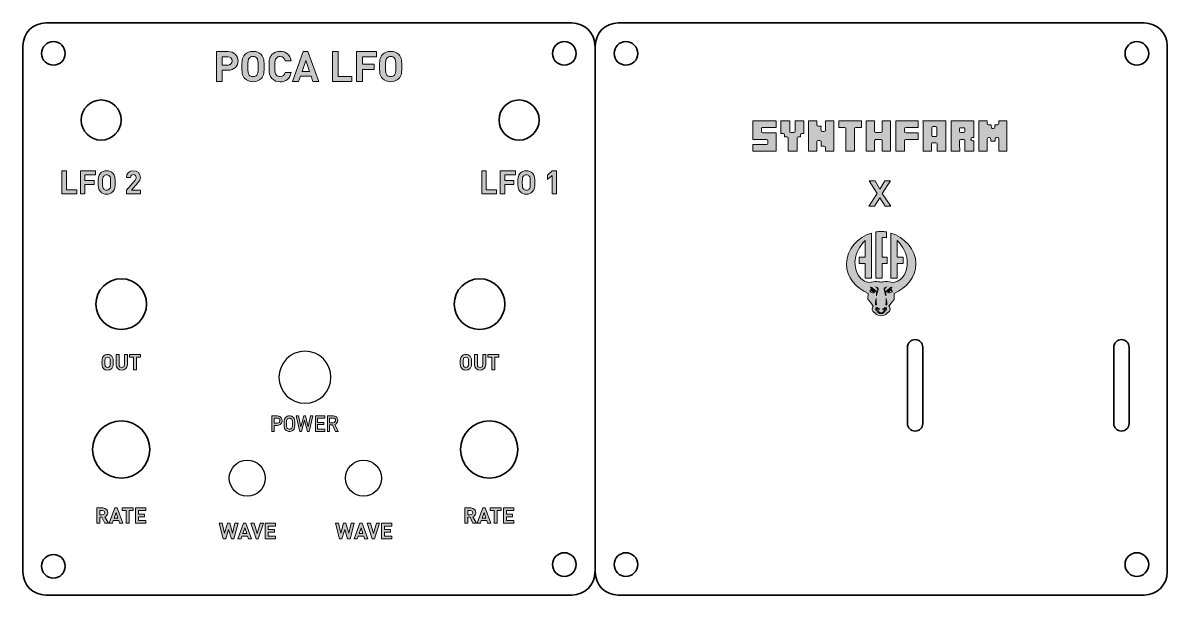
# Model space of a CAD drawing. Header units: millimetres. Extents: x 70 to 221, y 108 to 183.
import ezdxf

# ---------------------------------------------------------------- set-up
doc = ezdxf.new("R2010")
doc.units = ezdxf.units.MM
doc.header["$MEASUREMENT"] = 0
doc.layers.add('Borders', color=7, linetype='Continuous', lineweight=0)

# ---------------------------------------------------------------- blocks, each defined once
blk = doc.blocks.new('Block_0')
at = {"layer": 'Borders', "true_color": 0xed2024, "transparency": 33554687}
h = blk.add_hatch(color=240, dxfattribs=at)
h.dxf.hatch_style = 2
edge = h.paths.add_edge_path()
edge.add_spline(control_points=[(166.19, 167.71), (166.19, 167.71), (166.19, 170.16), (166.19, 170.16), (166.19, 170.16), (169.27, 170.16), (169.27, 170.16), (169.27, 170.16), (169.27, 169.27), (169.27, 169.27), (169.27, 169.27), (169.18, 169.27), (169.18, 169.27), (169.18, 169.27), (167.46, 169.27), (167.46, 169.27), (167.35, 169.27), (167.31, 169.23), (167.31, 169.12), (167.31, 169.12), (167.31, 168.78), (167.31, 168.78), (167.31, 168.65), (167.36, 168.61), (167.49, 168.61), (167.49, 168.61), (169.18, 168.61), (169.18, 168.61), (169.18, 168.61), (169.27, 168.61), (169.27, 168.61), (169.27, 168.61), (169.27, 167.77), (169.27, 167.77), (169.27, 167.24), (169.27, 166.71), (169.27, 166.17), (169.27, 166.17), (166.18, 166.17), (166.18, 166.17), (166.18, 166.17), (166.18, 167.05), (166.18, 167.05), (166.18, 167.05), (168, 167.05), (168, 167.05), (168.1, 167.05), (168.14, 167.1), (168.15, 167.2), (168.15, 167.2), (168.15, 167.54), (168.15, 167.54), (168.15, 167.68), (168.11, 167.72), (167.97, 167.72), (167.38, 167.71), (166.79, 167.71), (166.19, 167.71)], knot_values=[0, 0, 0, 0, 1, 1, 1, 2, 2, 2, 3, 3, 3, 4, 4, 4, 5, 5, 5, 6, 6, 6, 7, 7, 7, 8, 8, 8, 9, 9, 9, 10, 10, 10, 11, 11, 11, 12, 12, 12, 13, 13, 13, 14, 14, 14, 15, 15, 15, 16, 16, 16, 17, 17, 17, 18, 18, 18, 19, 19, 19, 19], degree=3, periodic=0)
edge.add_line((166.19, 167.71), (166.19, 167.71))
h = blk.add_hatch(color=240, dxfattribs=at)
h.dxf.hatch_style = 2
edge = h.paths.add_edge_path()
edge.add_spline(control_points=[(171.74, 170.16), (171.74, 170.16), (172.88, 170.16), (172.88, 170.16), (172.88, 170.15), (172.88, 170.14), (172.88, 170.13), (172.88, 170.13), (172.88, 168.54), (172.88, 168.54), (172.88, 168.52), (172.88, 168.5), (172.87, 168.49), (172.87, 168.49), (172.59, 168.49), (172.59, 168.49), (172.48, 168.49), (172.43, 168.43), (172.43, 168.33), (172.43, 168.33), (172.43, 168.08), (172.43, 168.08), (172.43, 168.08), (172.13, 168.08), (172.13, 168.08), (172.05, 168.08), (172, 168.03), (172, 167.94), (172, 167.94), (172, 166.17), (172, 166.17), (172, 166.17), (170.84, 166.17), (170.84, 166.17), (170.84, 166.75), (170.84, 167.32), (170.84, 167.89), (170.84, 168.02), (170.79, 168.09), (170.65, 168.08), (170.55, 168.07), (170.44, 168.08), (170.33, 168.08), (170.33, 168.08), (170.33, 168.32), (170.33, 168.32), (170.33, 168.44), (170.29, 168.49), (170.16, 168.49), (170.16, 168.49), (169.88, 168.49), (169.88, 168.49), (169.88, 168.49), (169.88, 168.59), (169.88, 168.59), (169.88, 168.59), (169.88, 170.08), (169.88, 170.08), (169.88, 170.11), (169.88, 170.14), (169.88, 170.17), (169.88, 170.17), (171.02, 170.17), (171.02, 170.17), (171.02, 170.01), (171.02, 169.84), (171.02, 169.68), (171.02, 169.68), (171.02, 168.82), (171.02, 168.82), (171.02, 168.68), (171.07, 168.63), (171.2, 168.63), (171.2, 168.63), (171.55, 168.63), (171.55, 168.63), (171.67, 168.63), (171.73, 168.68), (171.73, 168.8), (171.74, 169.25), (171.74, 169.71), (171.74, 170.16)], knot_values=[0, 0, 0, 0, 1, 1, 1, 2, 2, 2, 3, 3, 3, 4, 4, 4, 5, 5, 5, 6, 6, 6, 7, 7, 7, 8, 8, 8, 9, 9, 9, 10, 10, 10, 11, 11, 11, 12, 12, 12, 13, 13, 13, 14, 14, 14, 15, 15, 15, 16, 16, 16, 17, 17, 17, 18, 18, 18, 19, 19, 19, 20, 20, 20, 21, 21, 21, 22, 22, 22, 23, 23, 23, 24, 24, 24, 25, 25, 25, 26, 26, 26, 27, 27, 27, 27], degree=3, periodic=0)
edge.add_line((171.74, 170.16), (171.74, 170.16))
h = blk.add_hatch(color=240, dxfattribs=at)
h.dxf.hatch_style = 2
edge = h.paths.add_edge_path()
edge.add_spline(control_points=[(176.81, 166.17), (176.81, 166.17), (175.7, 166.17), (175.7, 166.17), (175.7, 166.34), (175.71, 166.51), (175.7, 166.68), (175.7, 166.8), (175.65, 166.85), (175.52, 166.85), (175.52, 166.85), (175.17, 166.85), (175.17, 166.85), (175.17, 166.85), (175.17, 166.94), (175.17, 166.94), (175.17, 166.94), (175.17, 167.41), (175.17, 167.41), (175.17, 167.49), (175.14, 167.54), (175.05, 167.56), (174.97, 167.57), (174.88, 167.57), (174.8, 167.57), (174.64, 167.57), (174.59, 167.52), (174.59, 167.37), (174.59, 167.37), (174.59, 166.17), (174.59, 166.17), (174.59, 166.17), (173.5, 166.17), (173.5, 166.17), (173.5, 166.2), (173.49, 166.22), (173.49, 166.24), (173.49, 166.24), (173.49, 170.1), (173.49, 170.1), (173.49, 170.12), (173.49, 170.15), (173.5, 170.16), (173.5, 170.16), (174.59, 170.16), (174.59, 170.16), (174.59, 170.16), (174.59, 169.66), (174.59, 169.66), (174.59, 169.53), (174.65, 169.47), (174.78, 169.47), (174.78, 169.47), (175.13, 169.47), (175.13, 169.47), (175.13, 169.47), (175.13, 169.4), (175.13, 169.4), (175.13, 169.25), (175.12, 169.1), (175.13, 168.95), (175.14, 168.8), (175.17, 168.75), (175.31, 168.76), (175.38, 168.77), (175.45, 168.77), (175.52, 168.76), (175.67, 168.75), (175.7, 168.82), (175.7, 168.93), (175.7, 169.34), (175.7, 169.75), (175.7, 170.16), (175.7, 170.16), (176.81, 170.16), (176.81, 170.16), (176.81, 170.14), (176.8, 170.11), (176.8, 170.09), (176.8, 170.09), (176.8, 166.24), (176.8, 166.24), (176.81, 166.22), (176.81, 166.19), (176.81, 166.17)], knot_values=[0, 0, 0, 0, 1, 1, 1, 2, 2, 2, 3, 3, 3, 4, 4, 4, 5, 5, 5, 6, 6, 6, 7, 7, 7, 8, 8, 8, 9, 9, 9, 10, 10, 10, 11, 11, 11, 12, 12, 12, 13, 13, 13, 14, 14, 14, 15, 15, 15, 16, 16, 16, 17, 17, 17, 18, 18, 18, 19, 19, 19, 20, 20, 20, 21, 21, 21, 22, 22, 22, 23, 23, 23, 24, 24, 24, 25, 25, 25, 26, 26, 26, 27, 27, 27, 28, 28, 28, 28], degree=3, periodic=0)
edge.add_line((176.81, 166.17), (176.81, 166.17))
h = blk.add_hatch(color=240, dxfattribs=at)
h.dxf.hatch_style = 2
edge = h.paths.add_edge_path()
edge.add_spline(control_points=[(176.81, 166.17), (176.81, 166.17), (175.7, 166.17), (175.7, 166.17), (175.7, 166.34), (175.71, 166.51), (175.7, 166.68), (175.7, 166.8), (175.65, 166.85), (175.52, 166.85), (175.52, 166.85), (175.17, 166.85), (175.17, 166.85), (175.17, 166.85), (175.17, 166.94), (175.17, 166.94), (175.17, 166.94), (175.17, 167.41), (175.17, 167.41), (175.17, 167.49), (175.14, 167.54), (175.05, 167.56), (174.97, 167.57), (174.88, 167.57), (174.8, 167.57), (174.64, 167.57), (174.59, 167.52), (174.59, 167.37), (174.59, 167.37), (174.59, 166.17), (174.59, 166.17), (174.59, 166.17), (173.5, 166.17), (173.5, 166.17), (173.5, 166.2), (173.49, 166.22), (173.49, 166.24), (173.49, 166.24), (173.49, 170.1), (173.49, 170.1), (173.49, 170.12), (173.49, 170.15), (173.5, 170.16), (173.5, 170.16), (174.59, 170.16), (174.59, 170.16), (174.59, 170.16), (174.59, 169.66), (174.59, 169.66), (174.59, 169.53), (174.65, 169.47), (174.78, 169.47), (174.78, 169.47), (175.13, 169.47), (175.13, 169.47), (175.13, 169.47), (175.13, 169.4), (175.13, 169.4), (175.13, 169.25), (175.12, 169.1), (175.13, 168.95), (175.14, 168.8), (175.17, 168.75), (175.31, 168.76), (175.38, 168.77), (175.45, 168.77), (175.52, 168.76), (175.67, 168.75), (175.7, 168.82), (175.7, 168.93), (175.7, 169.34), (175.7, 169.75), (175.7, 170.16), (175.7, 170.16), (176.81, 170.16), (176.81, 170.16), (176.81, 170.14), (176.8, 170.11), (176.8, 170.09), (176.8, 170.09), (176.8, 166.24), (176.8, 166.24), (176.81, 166.22), (176.81, 166.19), (176.81, 166.17)], knot_values=[0, 0, 0, 0, 1, 1, 1, 2, 2, 2, 3, 3, 3, 4, 4, 4, 5, 5, 5, 6, 6, 6, 7, 7, 7, 8, 8, 8, 9, 9, 9, 10, 10, 10, 11, 11, 11, 12, 12, 12, 13, 13, 13, 14, 14, 14, 15, 15, 15, 16, 16, 16, 17, 17, 17, 18, 18, 18, 19, 19, 19, 20, 20, 20, 21, 21, 21, 22, 22, 22, 23, 23, 23, 24, 24, 24, 25, 25, 25, 26, 26, 26, 27, 27, 27, 28, 28, 28, 28], degree=3, periodic=0)
edge.add_line((176.81, 166.17), (176.81, 166.17))
h = blk.add_hatch(color=240, dxfattribs=at)
h.dxf.hatch_style = 2
edge = h.paths.add_edge_path()
edge.add_spline(control_points=[(177.46, 170.16), (177.46, 170.16), (180.45, 170.16), (180.45, 170.16), (180.45, 170.15), (180.46, 170.14), (180.46, 170.13), (180.46, 170.13), (180.46, 169.32), (180.46, 169.32), (180.46, 169.3), (180.45, 169.29), (180.45, 169.27), (180.45, 169.27), (179.71, 169.27), (179.71, 169.27), (179.58, 169.27), (179.54, 169.24), (179.54, 169.11), (179.54, 169.11), (179.54, 166.17), (179.54, 166.17), (179.54, 166.17), (178.37, 166.17), (178.37, 166.17), (178.37, 166.17), (178.37, 169.14), (178.37, 169.14), (178.37, 169.24), (178.33, 169.27), (178.24, 169.27), (178.24, 169.27), (177.55, 169.27), (177.55, 169.27), (177.55, 169.27), (177.46, 169.27), (177.46, 169.27), (177.46, 169.58), (177.46, 169.87), (177.46, 170.16)], knot_values=[0, 0, 0, 0, 1, 1, 1, 2, 2, 2, 3, 3, 3, 4, 4, 4, 5, 5, 5, 6, 6, 6, 7, 7, 7, 8, 8, 8, 9, 9, 9, 10, 10, 10, 11, 11, 11, 12, 12, 12, 13, 13, 13, 13], degree=3, periodic=0)
edge.add_line((177.46, 170.16), (177.46, 170.16))
h = blk.add_hatch(color=240, dxfattribs=at)
h.dxf.hatch_style = 2
edge = h.paths.add_edge_path()
edge.add_spline(control_points=[(182.15, 166.17), (182.15, 166.17), (181.05, 166.17), (181.05, 166.17), (181.05, 166.17), (181.05, 170.16), (181.05, 170.16), (181.05, 170.16), (182.15, 170.16), (182.15, 170.16), (182.15, 170.16), (182.15, 170.07), (182.15, 170.07), (182.15, 170.07), (182.15, 168.82), (182.15, 168.82), (182.15, 168.68), (182.2, 168.63), (182.33, 168.63), (182.33, 168.63), (182.95, 168.63), (182.95, 168.63), (183.08, 168.63), (183.13, 168.68), (183.14, 168.81), (183.14, 168.81), (183.14, 170.17), (183.14, 170.17), (183.14, 170.17), (184.25, 170.17), (184.25, 170.17), (184.25, 170.15), (184.24, 170.12), (184.24, 170.09), (184.24, 170.09), (184.24, 166.25), (184.24, 166.25), (184.24, 166.23), (184.25, 166.2), (184.25, 166.17), (184.25, 166.17), (183.14, 166.17), (183.14, 166.17), (183.14, 166.17), (183.14, 167.35), (183.14, 167.35), (183.14, 167.35), (183.14, 167.53), (183.14, 167.53), (183.13, 167.65), (183.09, 167.7), (183.01, 167.7), (183.01, 167.7), (182.28, 167.7), (182.28, 167.7), (182.22, 167.7), (182.19, 167.67), (182.17, 167.61), (182.16, 167.58), (182.16, 167.53), (182.16, 167.49), (182.15, 167.05), (182.15, 166.61), (182.15, 166.17)], knot_values=[0, 0, 0, 0, 1, 1, 1, 2, 2, 2, 3, 3, 3, 4, 4, 4, 5, 5, 5, 6, 6, 6, 7, 7, 7, 8, 8, 8, 9, 9, 9, 10, 10, 10, 11, 11, 11, 12, 12, 12, 13, 13, 13, 14, 14, 14, 15, 15, 15, 16, 16, 16, 17, 17, 17, 18, 18, 18, 19, 19, 19, 20, 20, 20, 21, 21, 21, 21], degree=3, periodic=0)
edge.add_line((182.15, 166.17), (182.15, 166.17))
h = blk.add_hatch(color=240, dxfattribs=at)
h.dxf.hatch_style = 2
edge = h.paths.add_edge_path()
edge.add_spline(control_points=[(186.07, 166.17), (186.07, 166.17), (184.93, 166.17), (184.93, 166.17), (184.93, 166.19), (184.93, 166.22), (184.93, 166.24), (184.93, 166.24), (184.93, 170.09), (184.93, 170.09), (184.93, 170.12), (184.93, 170.14), (184.93, 170.16), (184.93, 170.16), (187.89, 170.16), (187.89, 170.16), (187.89, 169.87), (187.89, 169.58), (187.89, 169.29), (187.89, 169.28), (187.89, 169.28), (187.88, 169.27), (187.88, 169.27), (187.8, 169.27), (187.8, 169.27), (187.8, 169.27), (186.28, 169.27), (186.28, 169.27), (186.13, 169.27), (186.09, 169.24), (186.09, 169.09), (186.09, 169.09), (186.09, 168.8), (186.09, 168.8), (186.09, 168.65), (186.14, 168.61), (186.28, 168.61), (186.28, 168.61), (187.81, 168.61), (187.81, 168.61), (187.81, 168.61), (187.89, 168.61), (187.89, 168.61), (187.89, 168.61), (187.89, 167.71), (187.89, 167.71), (187.89, 167.71), (187.8, 167.71), (187.8, 167.71), (187.8, 167.71), (186.24, 167.71), (186.24, 167.71), (186.12, 167.71), (186.08, 167.67), (186.08, 167.55), (186.08, 167.55), (186.08, 166.26), (186.08, 166.26), (186.07, 166.23), (186.07, 166.2), (186.07, 166.17)], knot_values=[0, 0, 0, 0, 1, 1, 1, 2, 2, 2, 3, 3, 3, 4, 4, 4, 5, 5, 5, 6, 6, 6, 7, 7, 7, 8, 8, 8, 9, 9, 9, 10, 10, 10, 11, 11, 11, 12, 12, 12, 13, 13, 13, 14, 14, 14, 15, 15, 15, 16, 16, 16, 17, 17, 17, 18, 18, 18, 19, 19, 19, 20, 20, 20, 20], degree=3, periodic=0)
edge.add_line((186.07, 166.17), (186.07, 166.17))
h = blk.add_hatch(color=240, dxfattribs=at)
h.dxf.hatch_style = 2
edge = h.paths.add_edge_path()
edge.add_spline(control_points=[(189.65, 168.75), (189.65, 168.75), (189.65, 168.25), (189.65, 168.25), (189.65, 168.14), (189.7, 168.09), (189.81, 168.09), (189.81, 168.09), (190.17, 168.09), (190.17, 168.09), (190.29, 168.09), (190.33, 168.14), (190.33, 168.26), (190.33, 168.26), (190.33, 169.23), (190.33, 169.23), (190.33, 169.35), (190.29, 169.39), (190.17, 169.4), (190.17, 169.4), (189.82, 169.4), (189.82, 169.4), (189.71, 169.4), (189.66, 169.35), (189.66, 169.24), (189.65, 169.07), (189.65, 168.91), (189.65, 168.75)], knot_values=[0, 0, 0, 0, 1, 1, 1, 2, 2, 2, 3, 3, 3, 4, 4, 4, 5, 5, 5, 6, 6, 6, 7, 7, 7, 8, 8, 8, 9, 9, 9, 9], degree=3, periodic=0)
edge.add_line((189.65, 168.75), (189.65, 168.75))
edge = h.paths.add_edge_path()
edge.add_spline(control_points=[(188.5, 170.16), (188.5, 170.16), (191.49, 170.16), (191.49, 170.16), (191.49, 170.15), (191.49, 170.12), (191.49, 170.1), (191.49, 170.1), (191.49, 166.23), (191.49, 166.23), (191.49, 166.21), (191.49, 166.19), (191.49, 166.17), (191.49, 166.17), (190.35, 166.17), (190.35, 166.17), (190.35, 166.2), (190.35, 166.23), (190.35, 166.26), (190.35, 166.26), (190.35, 167.14), (190.35, 167.14), (190.35, 167.25), (190.3, 167.29), (190.2, 167.3), (190.06, 167.3), (189.92, 167.3), (189.78, 167.3), (189.69, 167.3), (189.64, 167.25), (189.64, 167.16), (189.64, 167.16), (189.64, 166.17), (189.64, 166.17), (189.64, 166.17), (188.51, 166.17), (188.51, 166.17), (188.51, 166.17), (188.51, 166.27), (188.51, 166.27), (188.51, 166.27), (188.51, 169.97), (188.51, 169.97), (188.5, 170.03), (188.5, 170.1), (188.5, 170.16)], knot_values=[0, 0, 0, 0, 1, 1, 1, 2, 2, 2, 3, 3, 3, 4, 4, 4, 5, 5, 5, 6, 6, 6, 7, 7, 7, 8, 8, 8, 9, 9, 9, 10, 10, 10, 11, 11, 11, 12, 12, 12, 13, 13, 13, 14, 14, 14, 15, 15, 15, 15], degree=3, periodic=0)
edge.add_line((188.5, 170.16), (188.5, 170.16))
h = blk.add_hatch(color=240, dxfattribs=at)
h.dxf.hatch_style = 2
edge = h.paths.add_edge_path()
edge.add_spline(control_points=[(193.65, 168.62), (193.65, 168.62), (193.85, 168.62), (193.85, 168.62), (193.94, 168.62), (193.98, 168.67), (193.99, 168.76), (193.99, 168.88), (193.99, 169.01), (193.99, 169.14), (193.98, 169.22), (193.94, 169.26), (193.85, 169.26), (193.85, 169.26), (193.45, 169.26), (193.45, 169.26), (193.36, 169.26), (193.32, 169.22), (193.31, 169.13), (193.31, 169.01), (193.31, 168.89), (193.31, 168.77), (193.31, 168.68), (193.36, 168.63), (193.46, 168.62), (193.46, 168.62), (193.65, 168.62), (193.65, 168.62)], knot_values=[0, 0, 0, 0, 1, 1, 1, 2, 2, 2, 3, 3, 3, 4, 4, 4, 5, 5, 5, 6, 6, 6, 7, 7, 7, 8, 8, 8, 9, 9, 9, 9], degree=3, periodic=0)
edge = h.paths.add_edge_path()
edge.add_spline(control_points=[(195.15, 166.17), (195.15, 166.17), (194.01, 166.17), (194.01, 166.17), (194.01, 166.64), (194.01, 167.1), (194.01, 167.57), (194.01, 167.65), (193.96, 167.7), (193.88, 167.7), (193.88, 167.7), (193.46, 167.7), (193.46, 167.7), (193.35, 167.7), (193.31, 167.66), (193.31, 167.55), (193.31, 167.55), (193.31, 166.93), (193.31, 166.93), (193.31, 166.67), (193.32, 166.42), (193.32, 166.17), (193.32, 166.17), (192.18, 166.17), (192.18, 166.17), (192.18, 166.2), (192.18, 166.23), (192.18, 166.26), (192.18, 166.26), (192.18, 170.08), (192.18, 170.08), (192.18, 170.11), (192.18, 170.14), (192.18, 170.16), (192.18, 170.16), (195.16, 170.16), (195.16, 170.16), (195.16, 170.15), (195.16, 170.13), (195.16, 170.11), (195.16, 170.11), (195.16, 168.05), (195.16, 168.05), (195.16, 168.02), (195.16, 168), (195.16, 167.98), (195.16, 167.98), (194.94, 167.98), (194.94, 167.98), (194.85, 167.98), (194.81, 167.94), (194.8, 167.84), (194.79, 167.8), (194.8, 167.75), (194.8, 167.7), (194.8, 167.59), (194.84, 167.55), (194.95, 167.54), (194.95, 167.54), (195.16, 167.54), (195.16, 167.54), (195.16, 167.54), (195.16, 167.44), (195.16, 167.44), (195.16, 167.44), (195.16, 166.43), (195.16, 166.43), (195.15, 166.35), (195.15, 166.26), (195.15, 166.17)], knot_values=[0, 0, 0, 0, 1, 1, 1, 2, 2, 2, 3, 3, 3, 4, 4, 4, 5, 5, 5, 6, 6, 6, 7, 7, 7, 8, 8, 8, 9, 9, 9, 10, 10, 10, 11, 11, 11, 12, 12, 12, 13, 13, 13, 14, 14, 14, 15, 15, 15, 16, 16, 16, 17, 17, 17, 18, 18, 18, 19, 19, 19, 20, 20, 20, 21, 21, 21, 22, 22, 22, 23, 23, 23, 23], degree=3, periodic=0)
edge.add_line((195.15, 166.17), (195.15, 166.17))
h = blk.add_hatch(color=240, dxfattribs=at)
h.dxf.hatch_style = 2
edge = h.paths.add_edge_path()
edge.add_spline(control_points=[(195.82, 170.16), (195.82, 170.16), (196.93, 170.16), (196.93, 170.16), (196.93, 170.05), (196.93, 169.93), (196.93, 169.81), (196.94, 169.69), (196.99, 169.64), (197.1, 169.64), (197.1, 169.64), (197.46, 169.64), (197.46, 169.64), (197.46, 169.64), (197.46, 169.43), (197.46, 169.43), (197.46, 169.18), (197.51, 169.16), (197.72, 169.16), (197.85, 169.16), (197.92, 169.2), (197.92, 169.36), (197.92, 169.36), (197.92, 169.64), (197.92, 169.64), (198.02, 169.64), (198.11, 169.65), (198.2, 169.64), (198.41, 169.63), (198.44, 169.68), (198.44, 169.88), (198.43, 169.97), (198.44, 170.07), (198.44, 170.17), (198.44, 170.17), (199.51, 170.17), (199.51, 170.17), (199.51, 170.17), (199.51, 166.17), (199.51, 166.17), (199.51, 166.17), (198.44, 166.17), (198.44, 166.17), (198.44, 166.21), (198.44, 166.24), (198.44, 166.27), (198.44, 166.27), (198.44, 167.82), (198.44, 167.82), (198.44, 167.92), (198.4, 167.96), (198.29, 167.97), (198.29, 167.97), (198.12, 167.97), (198.12, 167.97), (198.02, 167.97), (197.97, 167.92), (197.97, 167.82), (197.97, 167.82), (197.97, 167.51), (197.97, 167.51), (197.97, 167.51), (197.39, 167.51), (197.39, 167.51), (197.39, 167.51), (197.39, 167.71), (197.39, 167.71), (197.39, 167.99), (197.3, 167.97), (197.13, 167.97), (197.01, 167.97), (196.94, 167.94), (196.94, 167.77), (196.94, 167.77), (196.94, 166.86), (196.94, 166.86), (196.94, 166.63), (196.94, 166.41), (196.94, 166.18), (196.94, 166.18), (195.83, 166.18), (195.83, 166.18), (195.83, 166.2), (195.84, 166.23), (195.84, 166.25), (195.84, 166.25), (195.84, 170.1), (195.84, 170.1), (195.83, 170.12), (195.83, 170.14), (195.82, 170.16)], knot_values=[0, 0, 0, 0, 1, 1, 1, 2, 2, 2, 3, 3, 3, 4, 4, 4, 5, 5, 5, 6, 6, 6, 7, 7, 7, 8, 8, 8, 9, 9, 9, 10, 10, 10, 11, 11, 11, 12, 12, 12, 13, 13, 13, 14, 14, 14, 15, 15, 15, 16, 16, 16, 17, 17, 17, 18, 18, 18, 19, 19, 19, 20, 20, 20, 21, 21, 21, 22, 22, 22, 23, 23, 23, 24, 24, 24, 25, 25, 25, 26, 26, 26, 27, 27, 27, 28, 28, 28, 29, 29, 29, 30, 30, 30, 30], degree=3, periodic=0)
edge.add_line((195.82, 170.16), (195.82, 170.16))
h = blk.add_hatch(color=240, dxfattribs=at)
h.dxf.hatch_style = 2
h.paths.add_polyline_path([(181.44, 162.28), (182.21, 162.28), (182.84, 161.21), (183.48, 162.28), (184.25, 162.28), (183.17, 160.66), (184.3, 158.98), (183.53, 158.98), (182.84, 160.07), (182.16, 158.98), (181.39, 158.98), (182.49, 160.66)])
h = blk.add_hatch(color=240, dxfattribs=at)
h.dxf.hatch_style = 2
edge = h.paths.add_edge_path()
edge.add_spline(control_points=[(184.25, 147.65), (184.11, 147.58), (183.96, 147.65), (183.85, 147.75), (183.79, 147.8), (183.72, 147.84), (183.65, 147.82), (183.62, 147.78), (183.63, 147.74), (183.63, 147.74), (183.63, 147.74), (183.62, 147.24), (183.62, 147.24), (183.62, 147.24), (183.56, 147.49), (183.56, 147.49), (183.53, 147.66), (183.45, 147.84), (183.45, 147.84), (183.26, 148.32), (183.76, 148.4), (183.76, 148.4), (183.5, 148.3), (183.41, 148.04), (183.45, 147.92), (183.5, 147.81), (183.6, 147.82), (183.68, 147.86), (183.82, 147.96), (183.95, 148.08), (184.09, 148.19), (184.2, 148.28), (184.31, 148.38), (184.46, 148.35), (184.43, 148.36), (184.34, 148.32), (184.32, 148.29), (184.29, 148.24), (184.33, 148.2), (184.35, 148.15), (184.37, 148.1), (184.38, 148.04), (184.38, 147.98), (184.38, 147.95), (184.36, 147.89), (184.38, 147.87), (184.38, 147.87), (184.42, 147.8), (184.52, 147.87), (184.45, 147.79), (184.35, 147.7), (184.25, 147.65)], knot_values=[0, 0, 0, 0, 1, 1, 1, 2, 2, 2, 3, 3, 3, 4, 4, 4, 5, 5, 5, 6, 6, 6, 7, 7, 7, 8, 8, 8, 9, 9, 9, 10, 10, 10, 11, 11, 11, 12, 12, 12, 13, 13, 13, 14, 14, 14, 15, 15, 15, 16, 16, 16, 17, 17, 17, 17], degree=3, periodic=0)
edge.add_line((184.25, 147.65), (184.25, 147.65))
edge = h.paths.add_edge_path()
edge.add_spline(control_points=[(183.75, 146.07), (183.75, 146.07), (183.69, 146.07), (183.63, 146.03), (183.63, 146.03), (183.71, 146.64), (183.66, 146.88), (183.66, 146.88), (183.79, 146.49), (183.75, 146.07)], knot_values=[0, 0, 0, 0, 1, 1, 1, 2, 2, 2, 3, 3, 3, 3], degree=3, periodic=0)
edge.add_line((183.75, 146.07), (183.75, 146.07))
edge = h.paths.add_edge_path()
edge.add_spline(control_points=[(183.69, 145.41), (183.67, 145.37), (183.63, 145.35), (183.6, 145.33), (183.61, 145.36), (183.63, 145.4), (183.63, 145.43), (183.63, 145.47), (183.63, 145.49), (183.61, 145.51), (183.59, 145.53), (183.56, 145.54), (183.52, 145.54), (183.52, 145.54), (183.51, 145.54), (183.51, 145.54), (183.53, 145.49), (183.54, 145.44), (183.54, 145.38), (183.54, 145.11), (183.3, 144.89), (183.01, 144.89), (182.71, 144.89), (182.47, 145.11), (182.47, 145.38), (182.47, 145.44), (182.48, 145.49), (182.5, 145.54), (182.5, 145.54), (182.5, 145.54), (182.5, 145.54), (182.46, 145.54), (182.42, 145.53), (182.41, 145.51), (182.39, 145.49), (182.38, 145.47), (182.38, 145.43), (182.39, 145.4), (182.4, 145.36), (182.42, 145.33), (182.39, 145.35), (182.35, 145.37), (182.32, 145.41), (182.29, 145.46), (182.27, 145.56), (182.3, 145.62), (182.33, 145.66), (182.38, 145.69), (182.45, 145.69), (182.48, 145.69), (182.51, 145.68), (182.53, 145.67), (182.66, 145.63), (182.75, 145.52), (182.82, 145.43), (182.75, 145.47), (182.69, 145.49), (182.63, 145.52), (182.62, 145.52), (182.61, 145.52), (182.59, 145.53), (182.59, 145.51), (182.59, 145.49), (182.59, 145.46), (182.59, 145.21), (182.78, 145.01), (183.01, 145.01), (183.24, 145.01), (183.43, 145.21), (183.43, 145.46), (183.43, 145.49), (183.43, 145.51), (183.42, 145.53), (183.41, 145.52), (183.39, 145.52), (183.38, 145.52), (183.32, 145.49), (183.26, 145.47), (183.2, 145.43), (183.27, 145.52), (183.36, 145.63), (183.48, 145.67), (183.51, 145.68), (183.54, 145.69), (183.56, 145.69), (183.63, 145.69), (183.69, 145.66), (183.71, 145.62), (183.75, 145.56), (183.73, 145.46), (183.69, 145.41)], knot_values=[0, 0, 0, 0, 1, 1, 1, 2, 2, 2, 3, 3, 3, 4, 4, 4, 5, 5, 5, 6, 6, 6, 7, 7, 7, 8, 8, 8, 9, 9, 9, 10, 10, 10, 11, 11, 11, 12, 12, 12, 13, 13, 13, 14, 14, 14, 15, 15, 15, 16, 16, 16, 17, 17, 17, 18, 18, 18, 19, 19, 19, 20, 20, 20, 21, 21, 21, 22, 22, 22, 23, 23, 23, 24, 24, 24, 25, 25, 25, 26, 26, 26, 27, 27, 27, 28, 28, 28, 29, 29, 29, 30, 30, 30, 30], degree=3, periodic=0)
edge.add_line((183.69, 145.41), (183.69, 145.41))
edge = h.paths.add_edge_path()
edge.add_spline(control_points=[(182.36, 146.88), (182.31, 146.64), (182.4, 146.03), (182.4, 146.03), (182.34, 146.07), (182.27, 146.07), (182.27, 146.07), (182.24, 146.49), (182.36, 146.88), (182.36, 146.88)], knot_values=[0, 0, 0, 0, 1, 1, 1, 2, 2, 2, 3, 3, 3, 3], degree=3, periodic=0)
edge.add_line((182.36, 146.88), (182.36, 146.88))
edge = h.paths.add_edge_path()
edge.add_spline(control_points=[(181.78, 147.65), (181.68, 147.7), (181.58, 147.79), (181.51, 147.87), (181.61, 147.8), (181.65, 147.87), (181.65, 147.87), (181.67, 147.89), (181.65, 147.95), (181.65, 147.98), (181.65, 148.04), (181.66, 148.1), (181.68, 148.15), (181.7, 148.2), (181.74, 148.24), (181.71, 148.29), (181.69, 148.32), (181.6, 148.36), (181.57, 148.35), (181.72, 148.38), (181.84, 148.28), (181.94, 148.19), (182.08, 148.08), (182.21, 147.96), (182.35, 147.86), (182.43, 147.82), (182.53, 147.81), (182.58, 147.92), (182.62, 148.04), (182.53, 148.3), (182.27, 148.4), (182.27, 148.4), (182.77, 148.32), (182.58, 147.84), (182.58, 147.84), (182.5, 147.66), (182.47, 147.49), (182.47, 147.49), (182.41, 147.24), (182.41, 147.24), (182.41, 147.24), (182.4, 147.74), (182.4, 147.74), (182.4, 147.74), (182.41, 147.78), (182.38, 147.82), (182.31, 147.84), (182.24, 147.8), (182.18, 147.75), (182.07, 147.65), (181.93, 147.58), (181.78, 147.65)], knot_values=[0, 0, 0, 0, 1, 1, 1, 2, 2, 2, 3, 3, 3, 4, 4, 4, 5, 5, 5, 6, 6, 6, 7, 7, 7, 8, 8, 8, 9, 9, 9, 10, 10, 10, 11, 11, 11, 12, 12, 12, 13, 13, 13, 14, 14, 14, 15, 15, 15, 16, 16, 16, 17, 17, 17, 17], degree=3, periodic=0)
edge.add_line((181.78, 147.65), (181.78, 147.65))
edge = h.paths.add_edge_path()
edge.add_spline(control_points=[(187.57, 151.42), (187.57, 153.31), (186.04, 154.92), (184.3, 155.46), (184.3, 155.46), (184.3, 149.52), (184.3, 149.52), (184.3, 149.52), (185.13, 149.52), (185.13, 149.52), (185.13, 149.52), (185.13, 151.46), (185.13, 151.46), (185.13, 151.46), (185.9, 151.46), (185.9, 151.46), (185.9, 151.46), (185.9, 152.29), (185.9, 152.29), (185.9, 152.29), (185.13, 152.29), (185.13, 152.29), (185.13, 152.29), (185.13, 154.46), (185.13, 154.46), (185.83, 153.82), (186.32, 152.85), (186.44, 151.88), (186.46, 151.61), (186.59, 149.23), (184.54, 148.95), (184.03, 149.23), (183.02, 149.02), (183.02, 149.02), (183.01, 149.02), (182.01, 149.23), (181.5, 148.95), (179.45, 149.23), (179.57, 151.6), (179.59, 151.88), (179.72, 152.85), (180.2, 153.82), (180.91, 154.46), (180.91, 154.46), (180.91, 152.29), (180.91, 152.29), (180.91, 152.29), (180.15, 152.29), (180.15, 152.29), (180.15, 152.29), (180.15, 151.46), (180.15, 151.46), (180.15, 151.46), (180.91, 151.46), (180.91, 151.46), (180.91, 151.46), (180.91, 149.52), (180.91, 149.52), (180.91, 149.52), (181.74, 149.52), (181.74, 149.52), (181.74, 149.52), (181.74, 155.46), (181.74, 155.46), (179.99, 154.92), (178.47, 153.31), (178.47, 151.42), (178.47, 149.68), (179.75, 148.19), (181.3, 147.54), (181.3, 147.53), (181.3, 147.53), (181.3, 147.52), (181.3, 147.52), (181.29, 146.75), (181.29, 146.75), (181.29, 146.75), (181.6, 146.48), (181.99, 145.86), (181.99, 145.86), (181.53, 145.27), (182.27, 144.97), (182.27, 144.97), (182.37, 144.62), (183.02, 144.62), (183.02, 144.62), (183.02, 144.62), (183.02, 144.62), (183.67, 144.62), (183.77, 144.97), (183.77, 144.97), (184.51, 145.27), (184.04, 145.86), (184.04, 145.86), (184.44, 146.48), (184.74, 146.75), (184.74, 146.75), (184.74, 146.75), (184.73, 147.52), (184.73, 147.52), (184.73, 147.53), (184.73, 147.53), (184.74, 147.54), (186.29, 148.19), (187.57, 149.68), (187.57, 151.42)], knot_values=[0, 0, 0, 0, 1, 1, 1, 2, 2, 2, 3, 3, 3, 4, 4, 4, 5, 5, 5, 6, 6, 6, 7, 7, 7, 8, 8, 8, 9, 9, 9, 10, 10, 10, 11, 11, 11, 12, 12, 12, 13, 13, 13, 14, 14, 14, 15, 15, 15, 16, 16, 16, 17, 17, 17, 18, 18, 18, 19, 19, 19, 20, 20, 20, 21, 21, 21, 22, 22, 22, 23, 23, 23, 24, 24, 24, 25, 25, 25, 26, 26, 26, 27, 27, 27, 28, 28, 28, 29, 29, 29, 30, 30, 30, 31, 31, 31, 32, 32, 32, 33, 33, 33, 34, 34, 34, 35, 35, 35, 35], degree=3, periodic=0)
edge.add_line((187.57, 151.42), (187.57, 151.42))
h = blk.add_hatch(color=240, dxfattribs=at)
h.dxf.hatch_style = 2
edge = h.paths.add_edge_path()
edge.add_spline(control_points=[(182.31, 154.8), (182.31, 154.8), (182.31, 149.52), (182.31, 149.52), (182.31, 149.52), (183.14, 149.52), (183.14, 149.52), (183.14, 149.52), (183.14, 151.46), (183.14, 151.46), (183.14, 151.46), (183.8, 151.46), (183.8, 151.46), (183.8, 151.46), (183.8, 152.29), (183.8, 152.29), (183.8, 152.29), (183.14, 152.29), (183.14, 152.29), (183.14, 152.29), (183.14, 154.87), (183.14, 154.87), (183.34, 154.87), (183.54, 154.87), (183.73, 154.83), (183.73, 154.83), (183.73, 155.6), (183.73, 155.6), (183.5, 155.64), (183.26, 155.67), (183.02, 155.67), (182.78, 155.67), (182.54, 155.64), (182.31, 155.6), (182.31, 155.6), (182.31, 154.8), (182.31, 154.8)], knot_values=[0, 0, 0, 0, 1, 1, 1, 2, 2, 2, 3, 3, 3, 4, 4, 4, 5, 5, 5, 6, 6, 6, 7, 7, 7, 8, 8, 8, 9, 9, 9, 10, 10, 10, 11, 11, 11, 12, 12, 12, 12], degree=3, periodic=0)
h = blk.add_hatch(color=240, dxfattribs=at)
h.dxf.hatch_style = 2
edge = h.paths.add_edge_path()
edge.add_spline(control_points=[(181.8, 148.17), (181.81, 148.16), (181.78, 148.04), (181.79, 148.02), (181.79, 147.97), (181.8, 147.93), (181.81, 147.89), (181.84, 147.82), (181.89, 147.74), (181.97, 147.74), (182.02, 147.74), (182.07, 147.76), (182.11, 147.79), (182.11, 147.79), (182.16, 147.83), (182.16, 147.83), (182.01, 147.91), (181.8, 148.17), (181.8, 148.17)], knot_values=[0, 0, 0, 0, 1, 1, 1, 2, 2, 2, 3, 3, 3, 4, 4, 4, 5, 5, 5, 6, 6, 6, 6], degree=3, periodic=0)
edge.add_line((181.8, 148.17), (181.8, 148.17))
h = blk.add_hatch(color=240, dxfattribs=at)
h.dxf.hatch_style = 2
edge = h.paths.add_edge_path()
edge.add_spline(control_points=[(184.22, 147.89), (184.23, 147.93), (184.24, 147.97), (184.24, 148.02), (184.25, 148.04), (184.22, 148.16), (184.23, 148.17), (184.23, 148.17), (184.02, 147.91), (183.87, 147.83), (183.87, 147.83), (183.92, 147.79), (183.92, 147.79), (183.96, 147.76), (184.01, 147.74), (184.06, 147.74), (184.15, 147.74), (184.2, 147.82), (184.22, 147.89)], knot_values=[0, 0, 0, 0, 1, 1, 1, 2, 2, 2, 3, 3, 3, 4, 4, 4, 5, 5, 5, 6, 6, 6, 6], degree=3, periodic=0)
edge.add_line((184.22, 147.89), (184.22, 147.89))
at = {"layer": 'Borders'}
blk.add_lwpolyline([(181.44, 162.28), (182.21, 162.28), (182.84, 161.21), (183.48, 162.28), (184.25, 162.28), (183.17, 160.66), (184.3, 158.98), (183.53, 158.98), (182.84, 160.07), (182.16, 158.98), (181.39, 158.98), (182.49, 160.66)], close=True, dxfattribs=at)
for points, knots in [([(166.19, 167.71), (166.19, 167.71), (166.19, 170.16), (166.19, 170.16), (166.19, 170.16), (169.27, 170.16), (169.27, 170.16), (169.27, 170.16), (169.27, 169.27), (169.27, 169.27), (169.27, 169.27), (169.18, 169.27), (169.18, 169.27), (169.18, 169.27), (167.46, 169.27), (167.46, 169.27), (167.35, 169.27), (167.31, 169.23), (167.31, 169.12), (167.31, 169.12), (167.31, 168.78), (167.31, 168.78), (167.31, 168.65), (167.36, 168.61), (167.49, 168.61), (167.49, 168.61), (169.18, 168.61), (169.18, 168.61), (169.18, 168.61), (169.27, 168.61), (169.27, 168.61), (169.27, 168.61), (169.27, 167.77), (169.27, 167.77), (169.27, 167.24), (169.27, 166.71), (169.27, 166.17), (169.27, 166.17), (166.18, 166.17), (166.18, 166.17), (166.18, 166.17), (166.18, 167.05), (166.18, 167.05), (166.18, 167.05), (168, 167.05), (168, 167.05), (168.1, 167.05), (168.14, 167.1), (168.15, 167.2), (168.15, 167.2), (168.15, 167.54), (168.15, 167.54), (168.15, 167.68), (168.11, 167.72), (167.97, 167.72), (167.38, 167.71), (166.79, 167.71), (166.19, 167.71)], [0, 0, 0, 0, 1, 1, 1, 2, 2, 2, 3, 3, 3, 4, 4, 4, 5, 5, 5, 6, 6, 6, 7, 7, 7, 8, 8, 8, 9, 9, 9, 10, 10, 10, 11, 11, 11, 12, 12, 12, 13, 13, 13, 14, 14, 14, 15, 15, 15, 16, 16, 16, 17, 17, 17, 18, 18, 18, 19, 19, 19, 19]), ([(171.74, 170.16), (171.74, 170.16), (172.88, 170.16), (172.88, 170.16), (172.88, 170.15), (172.88, 170.14), (172.88, 170.13), (172.88, 170.13), (172.88, 168.54), (172.88, 168.54), (172.88, 168.52), (172.88, 168.5), (172.87, 168.49), (172.87, 168.49), (172.59, 168.49), (172.59, 168.49), (172.48, 168.49), (172.43, 168.43), (172.43, 168.33), (172.43, 168.33), (172.43, 168.08), (172.43, 168.08), (172.43, 168.08), (172.13, 168.08), (172.13, 168.08), (172.05, 168.08), (172, 168.03), (172, 167.94), (172, 167.94), (172, 166.17), (172, 166.17), (172, 166.17), (170.84, 166.17), (170.84, 166.17), (170.84, 166.75), (170.84, 167.32), (170.84, 167.89), (170.84, 168.02), (170.79, 168.09), (170.65, 168.08), (170.55, 168.07), (170.44, 168.08), (170.33, 168.08), (170.33, 168.08), (170.33, 168.32), (170.33, 168.32), (170.33, 168.44), (170.29, 168.49), (170.16, 168.49), (170.16, 168.49), (169.88, 168.49), (169.88, 168.49), (169.88, 168.49), (169.88, 168.59), (169.88, 168.59), (169.88, 168.59), (169.88, 170.08), (169.88, 170.08), (169.88, 170.11), (169.88, 170.14), (169.88, 170.17), (169.88, 170.17), (171.02, 170.17), (171.02, 170.17), (171.02, 170.01), (171.02, 169.84), (171.02, 169.68), (171.02, 169.68), (171.02, 168.82), (171.02, 168.82), (171.02, 168.68), (171.07, 168.63), (171.2, 168.63), (171.2, 168.63), (171.55, 168.63), (171.55, 168.63), (171.67, 168.63), (171.73, 168.68), (171.73, 168.8), (171.74, 169.25), (171.74, 169.71), (171.74, 170.16)], [0, 0, 0, 0, 1, 1, 1, 2, 2, 2, 3, 3, 3, 4, 4, 4, 5, 5, 5, 6, 6, 6, 7, 7, 7, 8, 8, 8, 9, 9, 9, 10, 10, 10, 11, 11, 11, 12, 12, 12, 13, 13, 13, 14, 14, 14, 15, 15, 15, 16, 16, 16, 17, 17, 17, 18, 18, 18, 19, 19, 19, 20, 20, 20, 21, 21, 21, 22, 22, 22, 23, 23, 23, 24, 24, 24, 25, 25, 25, 26, 26, 26, 27, 27, 27, 27]), ([(176.81, 166.17), (176.81, 166.17), (175.7, 166.17), (175.7, 166.17), (175.7, 166.34), (175.71, 166.51), (175.7, 166.68), (175.7, 166.8), (175.65, 166.85), (175.52, 166.85), (175.52, 166.85), (175.17, 166.85), (175.17, 166.85), (175.17, 166.85), (175.17, 166.94), (175.17, 166.94), (175.17, 166.94), (175.17, 167.41), (175.17, 167.41), (175.17, 167.49), (175.14, 167.54), (175.05, 167.56), (174.97, 167.57), (174.88, 167.57), (174.8, 167.57), (174.64, 167.57), (174.59, 167.52), (174.59, 167.37), (174.59, 167.37), (174.59, 166.17), (174.59, 166.17), (174.59, 166.17), (173.5, 166.17), (173.5, 166.17), (173.5, 166.2), (173.49, 166.22), (173.49, 166.24), (173.49, 166.24), (173.49, 170.1), (173.49, 170.1), (173.49, 170.12), (173.49, 170.15), (173.5, 170.16), (173.5, 170.16), (174.59, 170.16), (174.59, 170.16), (174.59, 170.16), (174.59, 169.66), (174.59, 169.66), (174.59, 169.53), (174.65, 169.47), (174.78, 169.47), (174.78, 169.47), (175.13, 169.47), (175.13, 169.47), (175.13, 169.47), (175.13, 169.4), (175.13, 169.4), (175.13, 169.25), (175.12, 169.1), (175.13, 168.95), (175.14, 168.8), (175.17, 168.75), (175.31, 168.76), (175.38, 168.77), (175.45, 168.77), (175.52, 168.76), (175.67, 168.75), (175.7, 168.82), (175.7, 168.93), (175.7, 169.34), (175.7, 169.75), (175.7, 170.16), (175.7, 170.16), (176.81, 170.16), (176.81, 170.16), (176.81, 170.14), (176.8, 170.11), (176.8, 170.09), (176.8, 170.09), (176.8, 166.24), (176.8, 166.24), (176.81, 166.22), (176.81, 166.19), (176.81, 166.17)], [0, 0, 0, 0, 1, 1, 1, 2, 2, 2, 3, 3, 3, 4, 4, 4, 5, 5, 5, 6, 6, 6, 7, 7, 7, 8, 8, 8, 9, 9, 9, 10, 10, 10, 11, 11, 11, 12, 12, 12, 13, 13, 13, 14, 14, 14, 15, 15, 15, 16, 16, 16, 17, 17, 17, 18, 18, 18, 19, 19, 19, 20, 20, 20, 21, 21, 21, 22, 22, 22, 23, 23, 23, 24, 24, 24, 25, 25, 25, 26, 26, 26, 27, 27, 27, 28, 28, 28, 28]), ([(176.81, 166.17), (176.81, 166.17), (175.7, 166.17), (175.7, 166.17), (175.7, 166.34), (175.71, 166.51), (175.7, 166.68), (175.7, 166.8), (175.65, 166.85), (175.52, 166.85), (175.52, 166.85), (175.17, 166.85), (175.17, 166.85), (175.17, 166.85), (175.17, 166.94), (175.17, 166.94), (175.17, 166.94), (175.17, 167.41), (175.17, 167.41), (175.17, 167.49), (175.14, 167.54), (175.05, 167.56), (174.97, 167.57), (174.88, 167.57), (174.8, 167.57), (174.64, 167.57), (174.59, 167.52), (174.59, 167.37), (174.59, 167.37), (174.59, 166.17), (174.59, 166.17), (174.59, 166.17), (173.5, 166.17), (173.5, 166.17), (173.5, 166.2), (173.49, 166.22), (173.49, 166.24), (173.49, 166.24), (173.49, 170.1), (173.49, 170.1), (173.49, 170.12), (173.49, 170.15), (173.5, 170.16), (173.5, 170.16), (174.59, 170.16), (174.59, 170.16), (174.59, 170.16), (174.59, 169.66), (174.59, 169.66), (174.59, 169.53), (174.65, 169.47), (174.78, 169.47), (174.78, 169.47), (175.13, 169.47), (175.13, 169.47), (175.13, 169.47), (175.13, 169.4), (175.13, 169.4), (175.13, 169.25), (175.12, 169.1), (175.13, 168.95), (175.14, 168.8), (175.17, 168.75), (175.31, 168.76), (175.38, 168.77), (175.45, 168.77), (175.52, 168.76), (175.67, 168.75), (175.7, 168.82), (175.7, 168.93), (175.7, 169.34), (175.7, 169.75), (175.7, 170.16), (175.7, 170.16), (176.81, 170.16), (176.81, 170.16), (176.81, 170.14), (176.8, 170.11), (176.8, 170.09), (176.8, 170.09), (176.8, 166.24), (176.8, 166.24), (176.81, 166.22), (176.81, 166.19), (176.81, 166.17)], [0, 0, 0, 0, 1, 1, 1, 2, 2, 2, 3, 3, 3, 4, 4, 4, 5, 5, 5, 6, 6, 6, 7, 7, 7, 8, 8, 8, 9, 9, 9, 10, 10, 10, 11, 11, 11, 12, 12, 12, 13, 13, 13, 14, 14, 14, 15, 15, 15, 16, 16, 16, 17, 17, 17, 18, 18, 18, 19, 19, 19, 20, 20, 20, 21, 21, 21, 22, 22, 22, 23, 23, 23, 24, 24, 24, 25, 25, 25, 26, 26, 26, 27, 27, 27, 28, 28, 28, 28]), ([(177.46, 170.16), (177.46, 170.16), (180.45, 170.16), (180.45, 170.16), (180.45, 170.15), (180.46, 170.14), (180.46, 170.13), (180.46, 170.13), (180.46, 169.32), (180.46, 169.32), (180.46, 169.3), (180.45, 169.29), (180.45, 169.27), (180.45, 169.27), (179.71, 169.27), (179.71, 169.27), (179.58, 169.27), (179.54, 169.24), (179.54, 169.11), (179.54, 169.11), (179.54, 166.17), (179.54, 166.17), (179.54, 166.17), (178.37, 166.17), (178.37, 166.17), (178.37, 166.17), (178.37, 169.14), (178.37, 169.14), (178.37, 169.24), (178.33, 169.27), (178.24, 169.27), (178.24, 169.27), (177.55, 169.27), (177.55, 169.27), (177.55, 169.27), (177.46, 169.27), (177.46, 169.27), (177.46, 169.58), (177.46, 169.87), (177.46, 170.16)], [0, 0, 0, 0, 1, 1, 1, 2, 2, 2, 3, 3, 3, 4, 4, 4, 5, 5, 5, 6, 6, 6, 7, 7, 7, 8, 8, 8, 9, 9, 9, 10, 10, 10, 11, 11, 11, 12, 12, 12, 13, 13, 13, 13]), ([(182.15, 166.17), (182.15, 166.17), (181.05, 166.17), (181.05, 166.17), (181.05, 166.17), (181.05, 170.16), (181.05, 170.16), (181.05, 170.16), (182.15, 170.16), (182.15, 170.16), (182.15, 170.16), (182.15, 170.07), (182.15, 170.07), (182.15, 170.07), (182.15, 168.82), (182.15, 168.82), (182.15, 168.68), (182.2, 168.63), (182.33, 168.63), (182.33, 168.63), (182.95, 168.63), (182.95, 168.63), (183.08, 168.63), (183.13, 168.68), (183.14, 168.81), (183.14, 168.81), (183.14, 170.17), (183.14, 170.17), (183.14, 170.17), (184.25, 170.17), (184.25, 170.17), (184.25, 170.15), (184.24, 170.12), (184.24, 170.09), (184.24, 170.09), (184.24, 166.25), (184.24, 166.25), (184.24, 166.23), (184.25, 166.2), (184.25, 166.17), (184.25, 166.17), (183.14, 166.17), (183.14, 166.17), (183.14, 166.17), (183.14, 167.35), (183.14, 167.35), (183.14, 167.35), (183.14, 167.53), (183.14, 167.53), (183.13, 167.65), (183.09, 167.7), (183.01, 167.7), (183.01, 167.7), (182.28, 167.7), (182.28, 167.7), (182.22, 167.7), (182.19, 167.67), (182.17, 167.61), (182.16, 167.58), (182.16, 167.53), (182.16, 167.49), (182.15, 167.05), (182.15, 166.61), (182.15, 166.17)], [0, 0, 0, 0, 1, 1, 1, 2, 2, 2, 3, 3, 3, 4, 4, 4, 5, 5, 5, 6, 6, 6, 7, 7, 7, 8, 8, 8, 9, 9, 9, 10, 10, 10, 11, 11, 11, 12, 12, 12, 13, 13, 13, 14, 14, 14, 15, 15, 15, 16, 16, 16, 17, 17, 17, 18, 18, 18, 19, 19, 19, 20, 20, 20, 21, 21, 21, 21]), ([(186.07, 166.17), (186.07, 166.17), (184.93, 166.17), (184.93, 166.17), (184.93, 166.19), (184.93, 166.22), (184.93, 166.24), (184.93, 166.24), (184.93, 170.09), (184.93, 170.09), (184.93, 170.12), (184.93, 170.14), (184.93, 170.16), (184.93, 170.16), (187.89, 170.16), (187.89, 170.16), (187.89, 169.87), (187.89, 169.58), (187.89, 169.29), (187.89, 169.28), (187.89, 169.28), (187.88, 169.27), (187.88, 169.27), (187.8, 169.27), (187.8, 169.27), (187.8, 169.27), (186.28, 169.27), (186.28, 169.27), (186.13, 169.27), (186.09, 169.24), (186.09, 169.09), (186.09, 169.09), (186.09, 168.8), (186.09, 168.8), (186.09, 168.65), (186.14, 168.61), (186.28, 168.61), (186.28, 168.61), (187.81, 168.61), (187.81, 168.61), (187.81, 168.61), (187.89, 168.61), (187.89, 168.61), (187.89, 168.61), (187.89, 167.71), (187.89, 167.71), (187.89, 167.71), (187.8, 167.71), (187.8, 167.71), (187.8, 167.71), (186.24, 167.71), (186.24, 167.71), (186.12, 167.71), (186.08, 167.67), (186.08, 167.55), (186.08, 167.55), (186.08, 166.26), (186.08, 166.26), (186.07, 166.23), (186.07, 166.2), (186.07, 166.17)], [0, 0, 0, 0, 1, 1, 1, 2, 2, 2, 3, 3, 3, 4, 4, 4, 5, 5, 5, 6, 6, 6, 7, 7, 7, 8, 8, 8, 9, 9, 9, 10, 10, 10, 11, 11, 11, 12, 12, 12, 13, 13, 13, 14, 14, 14, 15, 15, 15, 16, 16, 16, 17, 17, 17, 18, 18, 18, 19, 19, 19, 20, 20, 20, 20]), ([(188.5, 170.16), (188.5, 170.16), (191.49, 170.16), (191.49, 170.16), (191.49, 170.15), (191.49, 170.12), (191.49, 170.1), (191.49, 170.1), (191.49, 166.23), (191.49, 166.23), (191.49, 166.21), (191.49, 166.19), (191.49, 166.17), (191.49, 166.17), (190.35, 166.17), (190.35, 166.17), (190.35, 166.2), (190.35, 166.23), (190.35, 166.26), (190.35, 166.26), (190.35, 167.14), (190.35, 167.14), (190.35, 167.25), (190.3, 167.29), (190.2, 167.3), (190.06, 167.3), (189.92, 167.3), (189.78, 167.3), (189.69, 167.3), (189.64, 167.25), (189.64, 167.16), (189.64, 167.16), (189.64, 166.17), (189.64, 166.17), (189.64, 166.17), (188.51, 166.17), (188.51, 166.17), (188.51, 166.17), (188.51, 166.27), (188.51, 166.27), (188.51, 166.27), (188.51, 169.97), (188.51, 169.97), (188.5, 170.03), (188.5, 170.1), (188.5, 170.16)], [0, 0, 0, 0, 1, 1, 1, 2, 2, 2, 3, 3, 3, 4, 4, 4, 5, 5, 5, 6, 6, 6, 7, 7, 7, 8, 8, 8, 9, 9, 9, 10, 10, 10, 11, 11, 11, 12, 12, 12, 13, 13, 13, 14, 14, 14, 15, 15, 15, 15]), ([(195.15, 166.17), (195.15, 166.17), (194.01, 166.17), (194.01, 166.17), (194.01, 166.64), (194.01, 167.1), (194.01, 167.57), (194.01, 167.65), (193.96, 167.7), (193.88, 167.7), (193.88, 167.7), (193.46, 167.7), (193.46, 167.7), (193.35, 167.7), (193.31, 167.66), (193.31, 167.55), (193.31, 167.55), (193.31, 166.93), (193.31, 166.93), (193.31, 166.67), (193.32, 166.42), (193.32, 166.17), (193.32, 166.17), (192.18, 166.17), (192.18, 166.17), (192.18, 166.2), (192.18, 166.23), (192.18, 166.26), (192.18, 166.26), (192.18, 170.08), (192.18, 170.08), (192.18, 170.11), (192.18, 170.14), (192.18, 170.16), (192.18, 170.16), (195.16, 170.16), (195.16, 170.16), (195.16, 170.15), (195.16, 170.13), (195.16, 170.11), (195.16, 170.11), (195.16, 168.05), (195.16, 168.05), (195.16, 168.02), (195.16, 168), (195.16, 167.98), (195.16, 167.98), (194.94, 167.98), (194.94, 167.98), (194.85, 167.98), (194.81, 167.94), (194.8, 167.84), (194.79, 167.8), (194.8, 167.75), (194.8, 167.7), (194.8, 167.59), (194.84, 167.55), (194.95, 167.54), (194.95, 167.54), (195.16, 167.54), (195.16, 167.54), (195.16, 167.54), (195.16, 167.44), (195.16, 167.44), (195.16, 167.44), (195.16, 166.43), (195.16, 166.43), (195.15, 166.35), (195.15, 166.26), (195.15, 166.17)], [0, 0, 0, 0, 1, 1, 1, 2, 2, 2, 3, 3, 3, 4, 4, 4, 5, 5, 5, 6, 6, 6, 7, 7, 7, 8, 8, 8, 9, 9, 9, 10, 10, 10, 11, 11, 11, 12, 12, 12, 13, 13, 13, 14, 14, 14, 15, 15, 15, 16, 16, 16, 17, 17, 17, 18, 18, 18, 19, 19, 19, 20, 20, 20, 21, 21, 21, 22, 22, 22, 23, 23, 23, 23]), ([(195.82, 170.16), (195.82, 170.16), (196.93, 170.16), (196.93, 170.16), (196.93, 170.05), (196.93, 169.93), (196.93, 169.81), (196.94, 169.69), (196.99, 169.64), (197.1, 169.64), (197.1, 169.64), (197.46, 169.64), (197.46, 169.64), (197.46, 169.64), (197.46, 169.43), (197.46, 169.43), (197.46, 169.18), (197.51, 169.16), (197.72, 169.16), (197.85, 169.16), (197.92, 169.2), (197.92, 169.36), (197.92, 169.36), (197.92, 169.64), (197.92, 169.64), (198.02, 169.64), (198.11, 169.65), (198.2, 169.64), (198.41, 169.63), (198.44, 169.68), (198.44, 169.88), (198.43, 169.97), (198.44, 170.07), (198.44, 170.17), (198.44, 170.17), (199.51, 170.17), (199.51, 170.17), (199.51, 170.17), (199.51, 166.17), (199.51, 166.17), (199.51, 166.17), (198.44, 166.17), (198.44, 166.17), (198.44, 166.21), (198.44, 166.24), (198.44, 166.27), (198.44, 166.27), (198.44, 167.82), (198.44, 167.82), (198.44, 167.92), (198.4, 167.96), (198.29, 167.97), (198.29, 167.97), (198.12, 167.97), (198.12, 167.97), (198.02, 167.97), (197.97, 167.92), (197.97, 167.82), (197.97, 167.82), (197.97, 167.51), (197.97, 167.51), (197.97, 167.51), (197.39, 167.51), (197.39, 167.51), (197.39, 167.51), (197.39, 167.71), (197.39, 167.71), (197.39, 167.99), (197.3, 167.97), (197.13, 167.97), (197.01, 167.97), (196.94, 167.94), (196.94, 167.77), (196.94, 167.77), (196.94, 166.86), (196.94, 166.86), (196.94, 166.63), (196.94, 166.41), (196.94, 166.18), (196.94, 166.18), (195.83, 166.18), (195.83, 166.18), (195.83, 166.2), (195.84, 166.23), (195.84, 166.25), (195.84, 166.25), (195.84, 170.1), (195.84, 170.1), (195.83, 170.12), (195.83, 170.14), (195.82, 170.16)], [0, 0, 0, 0, 1, 1, 1, 2, 2, 2, 3, 3, 3, 4, 4, 4, 5, 5, 5, 6, 6, 6, 7, 7, 7, 8, 8, 8, 9, 9, 9, 10, 10, 10, 11, 11, 11, 12, 12, 12, 13, 13, 13, 14, 14, 14, 15, 15, 15, 16, 16, 16, 17, 17, 17, 18, 18, 18, 19, 19, 19, 20, 20, 20, 21, 21, 21, 22, 22, 22, 23, 23, 23, 24, 24, 24, 25, 25, 25, 26, 26, 26, 27, 27, 27, 28, 28, 28, 29, 29, 29, 30, 30, 30, 30]), ([(189.65, 168.75), (189.65, 168.75), (189.65, 168.25), (189.65, 168.25), (189.65, 168.14), (189.7, 168.09), (189.81, 168.09), (189.81, 168.09), (190.17, 168.09), (190.17, 168.09), (190.29, 168.09), (190.33, 168.14), (190.33, 168.26), (190.33, 168.26), (190.33, 169.23), (190.33, 169.23), (190.33, 169.35), (190.29, 169.39), (190.17, 169.4), (190.17, 169.4), (189.82, 169.4), (189.82, 169.4), (189.71, 169.4), (189.66, 169.35), (189.66, 169.24), (189.65, 169.07), (189.65, 168.91), (189.65, 168.75)], [0, 0, 0, 0, 1, 1, 1, 2, 2, 2, 3, 3, 3, 4, 4, 4, 5, 5, 5, 6, 6, 6, 7, 7, 7, 8, 8, 8, 9, 9, 9, 9]), ([(193.65, 168.62), (193.65, 168.62), (193.85, 168.62), (193.85, 168.62), (193.94, 168.62), (193.98, 168.67), (193.99, 168.76), (193.99, 168.88), (193.99, 169.01), (193.99, 169.14), (193.98, 169.22), (193.94, 169.26), (193.85, 169.26), (193.85, 169.26), (193.45, 169.26), (193.45, 169.26), (193.36, 169.26), (193.32, 169.22), (193.31, 169.13), (193.31, 169.01), (193.31, 168.89), (193.31, 168.77), (193.31, 168.68), (193.36, 168.63), (193.46, 168.62), (193.46, 168.62), (193.65, 168.62), (193.65, 168.62)], [0, 0, 0, 0, 1, 1, 1, 2, 2, 2, 3, 3, 3, 4, 4, 4, 5, 5, 5, 6, 6, 6, 7, 7, 7, 8, 8, 8, 9, 9, 9, 9]), ([(187.57, 151.42), (187.57, 153.31), (186.04, 154.92), (184.3, 155.46), (184.3, 155.46), (184.3, 149.52), (184.3, 149.52), (184.3, 149.52), (185.13, 149.52), (185.13, 149.52), (185.13, 149.52), (185.13, 151.46), (185.13, 151.46), (185.13, 151.46), (185.9, 151.46), (185.9, 151.46), (185.9, 151.46), (185.9, 152.29), (185.9, 152.29), (185.9, 152.29), (185.13, 152.29), (185.13, 152.29), (185.13, 152.29), (185.13, 154.46), (185.13, 154.46), (185.83, 153.82), (186.32, 152.85), (186.44, 151.88), (186.46, 151.61), (186.59, 149.23), (184.54, 148.95), (184.03, 149.23), (183.02, 149.02), (183.02, 149.02), (183.01, 149.02), (182.01, 149.23), (181.5, 148.95), (179.45, 149.23), (179.57, 151.6), (179.59, 151.88), (179.72, 152.85), (180.2, 153.82), (180.91, 154.46), (180.91, 154.46), (180.91, 152.29), (180.91, 152.29), (180.91, 152.29), (180.15, 152.29), (180.15, 152.29), (180.15, 152.29), (180.15, 151.46), (180.15, 151.46), (180.15, 151.46), (180.91, 151.46), (180.91, 151.46), (180.91, 151.46), (180.91, 149.52), (180.91, 149.52), (180.91, 149.52), (181.74, 149.52), (181.74, 149.52), (181.74, 149.52), (181.74, 155.46), (181.74, 155.46), (179.99, 154.92), (178.47, 153.31), (178.47, 151.42), (178.47, 149.68), (179.75, 148.19), (181.3, 147.54), (181.3, 147.53), (181.3, 147.53), (181.3, 147.52), (181.3, 147.52), (181.29, 146.75), (181.29, 146.75), (181.29, 146.75), (181.6, 146.48), (181.99, 145.86), (181.99, 145.86), (181.53, 145.27), (182.27, 144.97), (182.27, 144.97), (182.37, 144.62), (183.02, 144.62), (183.02, 144.62), (183.02, 144.62), (183.02, 144.62), (183.67, 144.62), (183.77, 144.97), (183.77, 144.97), (184.51, 145.27), (184.04, 145.86), (184.04, 145.86), (184.44, 146.48), (184.74, 146.75), (184.74, 146.75), (184.74, 146.75), (184.73, 147.52), (184.73, 147.52), (184.73, 147.53), (184.73, 147.53), (184.74, 147.54), (186.29, 148.19), (187.57, 149.68), (187.57, 151.42)], [0, 0, 0, 0, 1, 1, 1, 2, 2, 2, 3, 3, 3, 4, 4, 4, 5, 5, 5, 6, 6, 6, 7, 7, 7, 8, 8, 8, 9, 9, 9, 10, 10, 10, 11, 11, 11, 12, 12, 12, 13, 13, 13, 14, 14, 14, 15, 15, 15, 16, 16, 16, 17, 17, 17, 18, 18, 18, 19, 19, 19, 20, 20, 20, 21, 21, 21, 22, 22, 22, 23, 23, 23, 24, 24, 24, 25, 25, 25, 26, 26, 26, 27, 27, 27, 28, 28, 28, 29, 29, 29, 30, 30, 30, 31, 31, 31, 32, 32, 32, 33, 33, 33, 34, 34, 34, 35, 35, 35, 35]), ([(182.31, 154.8), (182.31, 154.8), (182.31, 149.52), (182.31, 149.52), (182.31, 149.52), (183.14, 149.52), (183.14, 149.52), (183.14, 149.52), (183.14, 151.46), (183.14, 151.46), (183.14, 151.46), (183.8, 151.46), (183.8, 151.46), (183.8, 151.46), (183.8, 152.29), (183.8, 152.29), (183.8, 152.29), (183.14, 152.29), (183.14, 152.29), (183.14, 152.29), (183.14, 154.87), (183.14, 154.87), (183.34, 154.87), (183.54, 154.87), (183.73, 154.83), (183.73, 154.83), (183.73, 155.6), (183.73, 155.6), (183.5, 155.64), (183.26, 155.67), (183.02, 155.67), (182.78, 155.67), (182.54, 155.64), (182.31, 155.6), (182.31, 155.6), (182.31, 154.8), (182.31, 154.8)], [0, 0, 0, 0, 1, 1, 1, 2, 2, 2, 3, 3, 3, 4, 4, 4, 5, 5, 5, 6, 6, 6, 7, 7, 7, 8, 8, 8, 9, 9, 9, 10, 10, 10, 11, 11, 11, 12, 12, 12, 12]), ([(181.78, 147.65), (181.68, 147.7), (181.58, 147.79), (181.51, 147.87), (181.61, 147.8), (181.65, 147.87), (181.65, 147.87), (181.67, 147.89), (181.65, 147.95), (181.65, 147.98), (181.65, 148.04), (181.66, 148.1), (181.68, 148.15), (181.7, 148.2), (181.74, 148.24), (181.71, 148.29), (181.69, 148.32), (181.6, 148.36), (181.57, 148.35), (181.72, 148.38), (181.84, 148.28), (181.94, 148.19), (182.08, 148.08), (182.21, 147.96), (182.35, 147.86), (182.43, 147.82), (182.53, 147.81), (182.58, 147.92), (182.62, 148.04), (182.53, 148.3), (182.27, 148.4), (182.27, 148.4), (182.77, 148.32), (182.58, 147.84), (182.58, 147.84), (182.5, 147.66), (182.47, 147.49), (182.47, 147.49), (182.41, 147.24), (182.41, 147.24), (182.41, 147.24), (182.4, 147.74), (182.4, 147.74), (182.4, 147.74), (182.41, 147.78), (182.38, 147.82), (182.31, 147.84), (182.24, 147.8), (182.18, 147.75), (182.07, 147.65), (181.93, 147.58), (181.78, 147.65)], [0, 0, 0, 0, 1, 1, 1, 2, 2, 2, 3, 3, 3, 4, 4, 4, 5, 5, 5, 6, 6, 6, 7, 7, 7, 8, 8, 8, 9, 9, 9, 10, 10, 10, 11, 11, 11, 12, 12, 12, 13, 13, 13, 14, 14, 14, 15, 15, 15, 16, 16, 16, 17, 17, 17, 17]), ([(181.8, 148.17), (181.81, 148.16), (181.78, 148.04), (181.79, 148.02), (181.79, 147.97), (181.8, 147.93), (181.81, 147.89), (181.84, 147.82), (181.89, 147.74), (181.97, 147.74), (182.02, 147.74), (182.07, 147.76), (182.11, 147.79), (182.11, 147.79), (182.16, 147.83), (182.16, 147.83), (182.01, 147.91), (181.8, 148.17), (181.8, 148.17)], [0, 0, 0, 0, 1, 1, 1, 2, 2, 2, 3, 3, 3, 4, 4, 4, 5, 5, 5, 6, 6, 6, 6]), ([(184.25, 147.65), (184.11, 147.58), (183.96, 147.65), (183.85, 147.75), (183.79, 147.8), (183.72, 147.84), (183.65, 147.82), (183.62, 147.78), (183.63, 147.74), (183.63, 147.74), (183.63, 147.74), (183.62, 147.24), (183.62, 147.24), (183.62, 147.24), (183.56, 147.49), (183.56, 147.49), (183.53, 147.66), (183.45, 147.84), (183.45, 147.84), (183.26, 148.32), (183.76, 148.4), (183.76, 148.4), (183.5, 148.3), (183.41, 148.04), (183.45, 147.92), (183.5, 147.81), (183.6, 147.82), (183.68, 147.86), (183.82, 147.96), (183.95, 148.08), (184.09, 148.19), (184.2, 148.28), (184.31, 148.38), (184.46, 148.35), (184.43, 148.36), (184.34, 148.32), (184.32, 148.29), (184.29, 148.24), (184.33, 148.2), (184.35, 148.15), (184.37, 148.1), (184.38, 148.04), (184.38, 147.98), (184.38, 147.95), (184.36, 147.89), (184.38, 147.87), (184.38, 147.87), (184.42, 147.8), (184.52, 147.87), (184.45, 147.79), (184.35, 147.7), (184.25, 147.65)], [0, 0, 0, 0, 1, 1, 1, 2, 2, 2, 3, 3, 3, 4, 4, 4, 5, 5, 5, 6, 6, 6, 7, 7, 7, 8, 8, 8, 9, 9, 9, 10, 10, 10, 11, 11, 11, 12, 12, 12, 13, 13, 13, 14, 14, 14, 15, 15, 15, 16, 16, 16, 17, 17, 17, 17]), ([(184.22, 147.89), (184.23, 147.93), (184.24, 147.97), (184.24, 148.02), (184.25, 148.04), (184.22, 148.16), (184.23, 148.17), (184.23, 148.17), (184.02, 147.91), (183.87, 147.83), (183.87, 147.83), (183.92, 147.79), (183.92, 147.79), (183.96, 147.76), (184.01, 147.74), (184.06, 147.74), (184.15, 147.74), (184.2, 147.82), (184.22, 147.89)], [0, 0, 0, 0, 1, 1, 1, 2, 2, 2, 3, 3, 3, 4, 4, 4, 5, 5, 5, 6, 6, 6, 6]), ([(182.36, 146.88), (182.31, 146.64), (182.4, 146.03), (182.4, 146.03), (182.34, 146.07), (182.27, 146.07), (182.27, 146.07), (182.24, 146.49), (182.36, 146.88), (182.36, 146.88)], [0, 0, 0, 0, 1, 1, 1, 2, 2, 2, 3, 3, 3, 3]), ([(183.69, 145.41), (183.67, 145.37), (183.63, 145.35), (183.6, 145.33), (183.61, 145.36), (183.63, 145.4), (183.63, 145.43), (183.63, 145.47), (183.63, 145.49), (183.61, 145.51), (183.59, 145.53), (183.56, 145.54), (183.52, 145.54), (183.52, 145.54), (183.51, 145.54), (183.51, 145.54), (183.53, 145.49), (183.54, 145.44), (183.54, 145.38), (183.54, 145.11), (183.3, 144.89), (183.01, 144.89), (182.71, 144.89), (182.47, 145.11), (182.47, 145.38), (182.47, 145.44), (182.48, 145.49), (182.5, 145.54), (182.5, 145.54), (182.5, 145.54), (182.5, 145.54), (182.46, 145.54), (182.42, 145.53), (182.41, 145.51), (182.39, 145.49), (182.38, 145.47), (182.38, 145.43), (182.39, 145.4), (182.4, 145.36), (182.42, 145.33), (182.39, 145.35), (182.35, 145.37), (182.32, 145.41), (182.29, 145.46), (182.27, 145.56), (182.3, 145.62), (182.33, 145.66), (182.38, 145.69), (182.45, 145.69), (182.48, 145.69), (182.51, 145.68), (182.53, 145.67), (182.66, 145.63), (182.75, 145.52), (182.82, 145.43), (182.75, 145.47), (182.69, 145.49), (182.63, 145.52), (182.62, 145.52), (182.61, 145.52), (182.59, 145.53), (182.59, 145.51), (182.59, 145.49), (182.59, 145.46), (182.59, 145.21), (182.78, 145.01), (183.01, 145.01), (183.24, 145.01), (183.43, 145.21), (183.43, 145.46), (183.43, 145.49), (183.43, 145.51), (183.42, 145.53), (183.41, 145.52), (183.39, 145.52), (183.38, 145.52), (183.32, 145.49), (183.26, 145.47), (183.2, 145.43), (183.27, 145.52), (183.36, 145.63), (183.48, 145.67), (183.51, 145.68), (183.54, 145.69), (183.56, 145.69), (183.63, 145.69), (183.69, 145.66), (183.71, 145.62), (183.75, 145.56), (183.73, 145.46), (183.69, 145.41)], [0, 0, 0, 0, 1, 1, 1, 2, 2, 2, 3, 3, 3, 4, 4, 4, 5, 5, 5, 6, 6, 6, 7, 7, 7, 8, 8, 8, 9, 9, 9, 10, 10, 10, 11, 11, 11, 12, 12, 12, 13, 13, 13, 14, 14, 14, 15, 15, 15, 16, 16, 16, 17, 17, 17, 18, 18, 18, 19, 19, 19, 20, 20, 20, 21, 21, 21, 22, 22, 22, 23, 23, 23, 24, 24, 24, 25, 25, 25, 26, 26, 26, 27, 27, 27, 28, 28, 28, 29, 29, 29, 30, 30, 30, 30]), ([(183.75, 146.07), (183.75, 146.07), (183.69, 146.07), (183.63, 146.03), (183.63, 146.03), (183.71, 146.64), (183.66, 146.88), (183.66, 146.88), (183.79, 146.49), (183.75, 146.07)], [0, 0, 0, 0, 1, 1, 1, 2, 2, 2, 3, 3, 3, 3]), ([(188.47, 130.49), (188.47, 129.94), (188.02, 129.49), (187.47, 129.49), (186.92, 129.49), (186.47, 129.94), (186.47, 130.49), (186.47, 130.49), (186.47, 140.49), (186.47, 140.49), (186.47, 141.04), (186.92, 141.49), (187.47, 141.49), (188.02, 141.49), (188.47, 141.04), (188.47, 140.49), (188.47, 140.49), (188.47, 130.49), (188.47, 130.49)], [0, 0, 0, 0, 1, 1, 1, 2, 2, 2, 3, 3, 3, 4, 4, 4, 5, 5, 5, 6, 6, 6, 6]), ([(215.52, 130.49), (215.52, 129.94), (215.07, 129.49), (214.52, 129.49), (213.97, 129.49), (213.52, 129.94), (213.52, 130.49), (213.52, 130.49), (213.52, 140.49), (213.52, 140.49), (213.52, 141.04), (213.97, 141.49), (214.52, 141.49), (215.07, 141.49), (215.52, 141.04), (215.52, 140.49), (215.52, 140.49), (215.52, 130.49), (215.52, 130.49)], [0, 0, 0, 0, 1, 1, 1, 2, 2, 2, 3, 3, 3, 4, 4, 4, 5, 5, 5, 6, 6, 6, 6])]:
    blk.add_open_spline(points, degree=3, knots=knots, dxfattribs=at)
at = {"layer": 'Borders', "color": 250, "lineweight": 35, "true_color": 0x231f20}
for points in [[(188.47, 130.49), (188.47, 129.94), (188.02, 129.49), (187.47, 129.49), (186.92, 129.49), (186.47, 129.94), (186.47, 130.49), (186.47, 130.49), (186.47, 140.49), (186.47, 140.49), (186.47, 141.04), (186.92, 141.49), (187.47, 141.49), (188.02, 141.49), (188.47, 141.04), (188.47, 140.49), (188.47, 140.49), (188.47, 130.49), (188.47, 130.49)], [(215.52, 130.49), (215.52, 129.94), (215.07, 129.49), (214.52, 129.49), (213.97, 129.49), (213.52, 129.94), (213.52, 130.49), (213.52, 130.49), (213.52, 140.49), (213.52, 140.49), (213.52, 141.04), (213.97, 141.49), (214.52, 141.49), (215.07, 141.49), (215.52, 141.04), (215.52, 140.49), (215.52, 140.49), (215.52, 130.49), (215.52, 130.49)]]:
    blk.add_open_spline(points, degree=3, knots=[0, 0, 0, 0, 1, 1, 1, 2, 2, 2, 3, 3, 3, 4, 4, 4, 5, 5, 5, 6, 6, 6, 6], dxfattribs=at)
blk = doc.blocks.new('Block_1')
at = {"layer": 'Borders', "true_color": 0xed2024, "transparency": 33554687}
h = blk.add_hatch(color=240, dxfattribs=at)
h.dxf.hatch_style = 2
edge = h.paths.add_edge_path()
edge.add_spline(control_points=[(97.34, 178.56), (97.34, 178.56), (96.62, 178.56), (96.62, 178.56), (96.62, 178.56), (96.62, 177.48), (96.62, 177.48), (96.62, 177.48), (97.34, 177.48), (97.34, 177.48), (97.69, 177.48), (97.91, 177.69), (97.91, 178.01), (97.91, 178.33), (97.69, 178.56), (97.34, 178.56)], knot_values=[0, 0, 0, 0, 1, 1, 1, 2, 2, 2, 3, 3, 3, 4, 4, 4, 5, 5, 5, 5], degree=3, periodic=0)
edge.add_line((97.34, 178.56), (97.34, 178.56))
edge = h.paths.add_edge_path()
edge.add_spline(control_points=[(97.38, 176.79), (97.38, 176.79), (96.62, 176.79), (96.62, 176.79), (96.62, 176.79), (96.62, 175.31), (96.62, 175.31), (96.62, 175.31), (95.85, 175.31), (95.85, 175.31), (95.85, 175.31), (95.85, 179.24), (95.85, 179.24), (95.85, 179.24), (97.38, 179.24), (97.38, 179.24), (98.19, 179.24), (98.68, 178.68), (98.68, 178.01), (98.68, 177.35), (98.19, 176.79), (97.38, 176.79)], knot_values=[0, 0, 0, 0, 1, 1, 1, 2, 2, 2, 3, 3, 3, 4, 4, 4, 5, 5, 5, 6, 6, 6, 7, 7, 7, 7], degree=3, periodic=0)
edge.add_line((97.38, 176.79), (97.38, 176.79))
h = blk.add_hatch(color=240, dxfattribs=at)
h.dxf.hatch_style = 2
edge = h.paths.add_edge_path()
edge.add_spline(control_points=[(101.13, 178.38), (101.02, 178.51), (100.85, 178.59), (100.64, 178.59), (100.43, 178.59), (100.26, 178.51), (100.14, 178.38), (100, 178.21), (99.96, 178.03), (99.96, 177.27), (99.96, 176.52), (100, 176.34), (100.14, 176.17), (100.26, 176.04), (100.43, 175.96), (100.64, 175.96), (100.85, 175.96), (101.02, 176.04), (101.13, 176.17), (101.28, 176.34), (101.33, 176.52), (101.33, 177.27), (101.33, 178.03), (101.28, 178.21), (101.13, 178.38)], knot_values=[0, 0, 0, 0, 1, 1, 1, 2, 2, 2, 3, 3, 3, 4, 4, 4, 5, 5, 5, 6, 6, 6, 7, 7, 7, 8, 8, 8, 8], degree=3, periodic=0)
edge.add_line((101.13, 178.38), (101.13, 178.38))
edge = h.paths.add_edge_path()
edge.add_spline(control_points=[(101.7, 175.71), (101.43, 175.43), (101.09, 175.27), (100.64, 175.27), (100.19, 175.27), (99.85, 175.43), (99.58, 175.71), (99.18, 176.1), (99.19, 176.59), (99.19, 177.27), (99.19, 177.95), (99.18, 178.44), (99.58, 178.84), (99.85, 179.12), (100.19, 179.27), (100.64, 179.27), (101.09, 179.27), (101.43, 179.12), (101.7, 178.84), (102.1, 178.44), (102.09, 177.95), (102.09, 177.27), (102.09, 176.59), (102.1, 176.1), (101.7, 175.71)], knot_values=[0, 0, 0, 0, 1, 1, 1, 2, 2, 2, 3, 3, 3, 4, 4, 4, 5, 5, 5, 6, 6, 6, 7, 7, 7, 8, 8, 8, 8], degree=3, periodic=0)
edge.add_line((101.7, 175.71), (101.7, 175.71))
h = blk.add_hatch(color=240, dxfattribs=at)
h.dxf.hatch_style = 2
edge = h.paths.add_edge_path()
edge.add_spline(control_points=[(104.19, 175.27), (103.77, 175.27), (103.42, 175.42), (103.13, 175.71), (102.96, 175.88), (102.86, 176.08), (102.81, 176.3), (102.77, 176.52), (102.75, 176.84), (102.75, 177.27), (102.75, 177.71), (102.77, 178.03), (102.81, 178.25), (102.86, 178.48), (102.96, 178.67), (103.13, 178.84), (103.42, 179.13), (103.77, 179.27), (104.19, 179.27), (104.95, 179.27), (105.51, 178.83), (105.64, 178.03), (105.64, 178.03), (104.86, 178.03), (104.86, 178.03), (104.78, 178.37), (104.57, 178.59), (104.2, 178.59), (103.99, 178.59), (103.82, 178.52), (103.71, 178.38), (103.55, 178.21), (103.51, 178.04), (103.51, 177.27), (103.51, 176.51), (103.55, 176.34), (103.71, 176.16), (103.82, 176.03), (103.99, 175.96), (104.2, 175.96), (104.57, 175.96), (104.78, 176.18), (104.86, 176.52), (104.86, 176.52), (105.64, 176.52), (105.64, 176.52), (105.51, 175.72), (104.95, 175.27), (104.19, 175.27)], knot_values=[0, 0, 0, 0, 1, 1, 1, 2, 2, 2, 3, 3, 3, 4, 4, 4, 5, 5, 5, 6, 6, 6, 7, 7, 7, 8, 8, 8, 9, 9, 9, 10, 10, 10, 11, 11, 11, 12, 12, 12, 13, 13, 13, 14, 14, 14, 15, 15, 15, 16, 16, 16, 16], degree=3, periodic=0)
edge.add_line((104.19, 175.27), (104.19, 175.27))
h = blk.add_hatch(color=240, dxfattribs=at)
h.dxf.hatch_style = 2
edge = h.paths.add_edge_path()
edge.add_spline(control_points=[(107.56, 178.08), (107.56, 178.08), (107.07, 176.65), (107.07, 176.65), (107.07, 176.65), (108.04, 176.65), (108.04, 176.65), (108.04, 176.65), (107.56, 178.08), (107.56, 178.08)], knot_values=[0, 0, 0, 0, 1, 1, 1, 2, 2, 2, 3, 3, 3, 3], degree=3, periodic=0)
edge = h.paths.add_edge_path()
edge.add_spline(control_points=[(108.48, 175.31), (108.48, 175.31), (108.25, 176), (108.25, 176), (108.25, 176), (106.85, 176), (106.85, 176), (106.85, 176), (106.61, 175.31), (106.61, 175.31), (106.61, 175.31), (105.81, 175.31), (105.81, 175.31), (105.81, 175.31), (107.24, 179.24), (107.24, 179.24), (107.24, 179.24), (107.85, 179.24), (107.85, 179.24), (107.85, 179.24), (109.28, 175.31), (109.28, 175.31), (109.28, 175.31), (108.48, 175.31), (108.48, 175.31)], knot_values=[0, 0, 0, 0, 1, 1, 1, 2, 2, 2, 3, 3, 3, 4, 4, 4, 5, 5, 5, 6, 6, 6, 7, 7, 7, 8, 8, 8, 8], degree=3, periodic=0)
h = blk.add_hatch(color=240, dxfattribs=at)
h.dxf.hatch_style = 2
h.paths.add_polyline_path([(111.05, 175.31), (111.05, 179.24), (111.82, 179.24), (111.82, 175.99), (113.6, 175.99), (113.6, 175.31)])
h = blk.add_hatch(color=240, dxfattribs=at)
h.dxf.hatch_style = 2
h.paths.add_polyline_path([(114.99, 178.56), (114.99, 177.59), (116.55, 177.59), (116.55, 176.9), (114.99, 176.9), (114.99, 175.31), (114.23, 175.31), (114.23, 179.24), (116.82, 179.24), (116.82, 178.56)])
h = blk.add_hatch(color=240, dxfattribs=at)
h.dxf.hatch_style = 2
edge = h.paths.add_edge_path()
edge.add_spline(control_points=[(119.19, 178.38), (119.08, 178.51), (118.9, 178.59), (118.69, 178.59), (118.48, 178.59), (118.31, 178.51), (118.2, 178.38), (118.05, 178.21), (118.01, 178.03), (118.01, 177.27), (118.01, 176.52), (118.05, 176.34), (118.2, 176.17), (118.31, 176.04), (118.48, 175.96), (118.69, 175.96), (118.9, 175.96), (119.08, 176.04), (119.19, 176.17), (119.34, 176.34), (119.38, 176.52), (119.38, 177.27), (119.38, 178.03), (119.34, 178.21), (119.19, 178.38)], knot_values=[0, 0, 0, 0, 1, 1, 1, 2, 2, 2, 3, 3, 3, 4, 4, 4, 5, 5, 5, 6, 6, 6, 7, 7, 7, 8, 8, 8, 8], degree=3, periodic=0)
edge.add_line((119.19, 178.38), (119.19, 178.38))
edge = h.paths.add_edge_path()
edge.add_spline(control_points=[(119.75, 175.71), (119.48, 175.43), (119.14, 175.27), (118.69, 175.27), (118.25, 175.27), (117.9, 175.43), (117.63, 175.71), (117.23, 176.1), (117.24, 176.59), (117.24, 177.27), (117.24, 177.95), (117.23, 178.44), (117.63, 178.84), (117.9, 179.12), (118.25, 179.27), (118.69, 179.27), (119.14, 179.27), (119.48, 179.12), (119.75, 178.84), (120.15, 178.44), (120.15, 177.95), (120.15, 177.27), (120.15, 176.59), (120.15, 176.1), (119.75, 175.71)], knot_values=[0, 0, 0, 0, 1, 1, 1, 2, 2, 2, 3, 3, 3, 4, 4, 4, 5, 5, 5, 6, 6, 6, 7, 7, 7, 8, 8, 8, 8], degree=3, periodic=0)
edge.add_line((119.75, 175.71), (119.75, 175.71))
h = blk.add_hatch(color=240, dxfattribs=at)
h.dxf.hatch_style = 2
h.paths.add_polyline_path([(75.59, 160.58), (75.59, 163.59), (76.17, 163.59), (76.17, 161.1), (77.54, 161.1), (77.54, 160.58)])
h = blk.add_hatch(color=240, dxfattribs=at)
h.dxf.hatch_style = 2
h.paths.add_polyline_path([(78.61, 163.07), (78.61, 162.33), (79.8, 162.33), (79.8, 161.8), (78.61, 161.8), (78.61, 160.58), (78.02, 160.58), (78.02, 163.59), (80.01, 163.59), (80.01, 163.07)])
h = blk.add_hatch(color=240, dxfattribs=at)
h.dxf.hatch_style = 2
edge = h.paths.add_edge_path()
edge.add_spline(control_points=[(81.82, 162.93), (81.74, 163.03), (81.61, 163.09), (81.45, 163.09), (81.29, 163.09), (81.15, 163.03), (81.06, 162.93), (80.95, 162.8), (80.92, 162.66), (80.92, 162.08), (80.92, 161.5), (80.95, 161.36), (81.06, 161.24), (81.15, 161.14), (81.29, 161.08), (81.45, 161.08), (81.61, 161.08), (81.74, 161.14), (81.82, 161.24), (81.94, 161.36), (81.97, 161.5), (81.97, 162.08), (81.97, 162.66), (81.94, 162.8), (81.82, 162.93)], knot_values=[0, 0, 0, 0, 1, 1, 1, 2, 2, 2, 3, 3, 3, 4, 4, 4, 5, 5, 5, 6, 6, 6, 7, 7, 7, 8, 8, 8, 8], degree=3, periodic=0)
edge.add_line((81.82, 162.93), (81.82, 162.93))
edge = h.paths.add_edge_path()
edge.add_spline(control_points=[(82.26, 160.88), (82.05, 160.67), (81.79, 160.55), (81.45, 160.55), (81.1, 160.55), (80.84, 160.67), (80.63, 160.88), (80.32, 161.19), (80.33, 161.56), (80.33, 162.08), (80.33, 162.6), (80.32, 162.98), (80.63, 163.29), (80.84, 163.5), (81.1, 163.62), (81.45, 163.62), (81.79, 163.62), (82.05, 163.5), (82.26, 163.29), (82.56, 162.98), (82.56, 162.6), (82.56, 162.08), (82.56, 161.56), (82.56, 161.19), (82.26, 160.88)], knot_values=[0, 0, 0, 0, 1, 1, 1, 2, 2, 2, 3, 3, 3, 4, 4, 4, 5, 5, 5, 6, 6, 6, 7, 7, 7, 8, 8, 8, 8], degree=3, periodic=0)
edge.add_line((82.26, 160.88), (82.26, 160.88))
h = blk.add_hatch(color=240, dxfattribs=at)
h.dxf.hatch_style = 2
edge = h.paths.add_edge_path()
edge.add_spline(control_points=[(84.04, 160.58), (84.04, 160.58), (84.04, 161.07), (84.04, 161.07), (84.04, 161.07), (85.17, 162.38), (85.17, 162.38), (85.28, 162.51), (85.32, 162.6), (85.32, 162.74), (85.32, 162.97), (85.19, 163.12), (84.96, 163.12), (84.78, 163.12), (84.59, 163.03), (84.59, 162.74), (84.59, 162.74), (84.04, 162.74), (84.04, 162.74), (84.04, 163.29), (84.44, 163.62), (84.96, 163.62), (85.49, 163.62), (85.87, 163.28), (85.87, 162.74), (85.87, 162.45), (85.76, 162.29), (85.55, 162.05), (85.55, 162.05), (84.71, 161.07), (84.71, 161.07), (84.71, 161.07), (85.87, 161.07), (85.87, 161.07), (85.87, 161.07), (85.87, 160.58), (85.87, 160.58), (85.87, 160.58), (84.04, 160.58), (84.04, 160.58)], knot_values=[0, 0, 0, 0, 1, 1, 1, 2, 2, 2, 3, 3, 3, 4, 4, 4, 5, 5, 5, 6, 6, 6, 7, 7, 7, 8, 8, 8, 9, 9, 9, 10, 10, 10, 11, 11, 11, 12, 12, 12, 13, 13, 13, 13], degree=3, periodic=0)
h = blk.add_hatch(color=240, dxfattribs=at)
h.dxf.hatch_style = 2
h.paths.add_polyline_path([(130.63, 160.58), (130.63, 163.59), (131.22, 163.59), (131.22, 161.1), (132.59, 161.1), (132.59, 160.58)])
h = blk.add_hatch(color=240, dxfattribs=at)
h.dxf.hatch_style = 2
h.paths.add_polyline_path([(133.65, 163.07), (133.65, 162.33), (134.84, 162.33), (134.84, 161.8), (133.65, 161.8), (133.65, 160.58), (133.07, 160.58), (133.07, 163.59), (135.05, 163.59), (135.05, 163.07)])
h = blk.add_hatch(color=240, dxfattribs=at)
h.dxf.hatch_style = 2
edge = h.paths.add_edge_path()
edge.add_spline(control_points=[(136.87, 162.93), (136.78, 163.03), (136.65, 163.09), (136.49, 163.09), (136.33, 163.09), (136.19, 163.03), (136.11, 162.93), (135.99, 162.8), (135.96, 162.66), (135.96, 162.08), (135.96, 161.5), (135.99, 161.36), (136.11, 161.24), (136.19, 161.14), (136.33, 161.08), (136.49, 161.08), (136.65, 161.08), (136.78, 161.14), (136.87, 161.24), (136.98, 161.36), (137.01, 161.5), (137.01, 162.08), (137.01, 162.66), (136.98, 162.8), (136.87, 162.93)], knot_values=[0, 0, 0, 0, 1, 1, 1, 2, 2, 2, 3, 3, 3, 4, 4, 4, 5, 5, 5, 6, 6, 6, 7, 7, 7, 8, 8, 8, 8], degree=3, periodic=0)
edge.add_line((136.87, 162.93), (136.87, 162.93))
edge = h.paths.add_edge_path()
edge.add_spline(control_points=[(137.3, 160.88), (137.09, 160.67), (136.83, 160.55), (136.49, 160.55), (136.15, 160.55), (135.88, 160.67), (135.67, 160.88), (135.37, 161.19), (135.38, 161.56), (135.38, 162.08), (135.38, 162.6), (135.37, 162.98), (135.67, 163.29), (135.88, 163.5), (136.15, 163.62), (136.49, 163.62), (136.83, 163.62), (137.09, 163.5), (137.3, 163.29), (137.61, 162.98), (137.6, 162.6), (137.6, 162.08), (137.6, 161.56), (137.61, 161.19), (137.3, 160.88)], knot_values=[0, 0, 0, 0, 1, 1, 1, 2, 2, 2, 3, 3, 3, 4, 4, 4, 5, 5, 5, 6, 6, 6, 7, 7, 7, 8, 8, 8, 8], degree=3, periodic=0)
edge.add_line((137.3, 160.88), (137.3, 160.88))
h = blk.add_hatch(color=240, dxfattribs=at)
h.dxf.hatch_style = 2
h.paths.add_polyline_path([(139.88, 160.58), (139.88, 163), (139.27, 162.47), (139.27, 163.06), (139.88, 163.59), (140.44, 163.59), (140.44, 160.58)])
h = blk.add_hatch(color=240, dxfattribs=at)
h.dxf.hatch_style = 2
edge = h.paths.add_edge_path()
edge.add_spline(control_points=[(81.83, 139.08), (81.77, 139.14), (81.68, 139.19), (81.58, 139.19), (81.47, 139.19), (81.38, 139.14), (81.32, 139.08), (81.25, 138.99), (81.23, 138.9), (81.23, 138.51), (81.23, 138.13), (81.25, 138.03), (81.32, 137.95), (81.38, 137.88), (81.47, 137.84), (81.58, 137.84), (81.68, 137.84), (81.77, 137.88), (81.83, 137.95), (81.9, 138.03), (81.93, 138.13), (81.93, 138.51), (81.93, 138.9), (81.9, 138.99), (81.83, 139.08)], knot_values=[0, 0, 0, 0, 1, 1, 1, 2, 2, 2, 3, 3, 3, 4, 4, 4, 5, 5, 5, 6, 6, 6, 7, 7, 7, 8, 8, 8, 8], degree=3, periodic=0)
edge.add_line((81.83, 139.08), (81.83, 139.08))
edge = h.paths.add_edge_path()
edge.add_spline(control_points=[(82.12, 137.71), (81.98, 137.57), (81.81, 137.49), (81.58, 137.49), (81.35, 137.49), (81.17, 137.57), (81.03, 137.71), (80.83, 137.92), (80.84, 138.17), (80.84, 138.51), (80.84, 138.86), (80.83, 139.11), (81.03, 139.32), (81.17, 139.46), (81.35, 139.54), (81.58, 139.54), (81.81, 139.54), (81.98, 139.46), (82.12, 139.32), (82.32, 139.11), (82.32, 138.86), (82.32, 138.51), (82.32, 138.17), (82.32, 137.92), (82.12, 137.71)], knot_values=[0, 0, 0, 0, 1, 1, 1, 2, 2, 2, 3, 3, 3, 4, 4, 4, 5, 5, 5, 6, 6, 6, 7, 7, 7, 8, 8, 8, 8], degree=3, periodic=0)
edge.add_line((82.12, 137.71), (82.12, 137.71))
h = blk.add_hatch(color=240, dxfattribs=at)
h.dxf.hatch_style = 2
edge = h.paths.add_edge_path()
edge.add_spline(control_points=[(83.43, 137.49), (83.02, 137.49), (82.69, 137.77), (82.69, 138.2), (82.69, 138.2), (82.69, 139.52), (82.69, 139.52), (82.69, 139.52), (83.08, 139.52), (83.08, 139.52), (83.08, 139.52), (83.08, 138.21), (83.08, 138.21), (83.08, 137.98), (83.22, 137.84), (83.43, 137.84), (83.64, 137.84), (83.78, 137.98), (83.78, 138.21), (83.78, 138.21), (83.78, 139.52), (83.78, 139.52), (83.78, 139.52), (84.17, 139.52), (84.17, 139.52), (84.17, 139.52), (84.17, 138.2), (84.17, 138.2), (84.17, 137.77), (83.84, 137.49), (83.43, 137.49)], knot_values=[0, 0, 0, 0, 1, 1, 1, 2, 2, 2, 3, 3, 3, 4, 4, 4, 5, 5, 5, 6, 6, 6, 7, 7, 7, 8, 8, 8, 9, 9, 9, 10, 10, 10, 10], degree=3, periodic=0)
edge.add_line((83.43, 137.49), (83.43, 137.49))
h = blk.add_hatch(color=240, dxfattribs=at)
h.dxf.hatch_style = 2
h.paths.add_polyline_path([(85.37, 139.17), (85.37, 137.51), (84.98, 137.51), (84.98, 139.17), (84.46, 139.17), (84.46, 139.52), (85.9, 139.52), (85.9, 139.17)])
h = blk.add_hatch(color=240, dxfattribs=at)
h.dxf.hatch_style = 2
edge = h.paths.add_edge_path()
edge.add_spline(control_points=[(128.82, 139.08), (128.76, 139.14), (128.67, 139.19), (128.57, 139.19), (128.46, 139.19), (128.37, 139.14), (128.31, 139.08), (128.24, 138.99), (128.22, 138.9), (128.22, 138.51), (128.22, 138.13), (128.24, 138.03), (128.31, 137.95), (128.37, 137.88), (128.46, 137.84), (128.57, 137.84), (128.67, 137.84), (128.76, 137.88), (128.82, 137.95), (128.89, 138.03), (128.92, 138.13), (128.92, 138.51), (128.92, 138.9), (128.89, 138.99), (128.82, 139.08)], knot_values=[0, 0, 0, 0, 1, 1, 1, 2, 2, 2, 3, 3, 3, 4, 4, 4, 5, 5, 5, 6, 6, 6, 7, 7, 7, 8, 8, 8, 8], degree=3, periodic=0)
edge.add_line((128.82, 139.08), (128.82, 139.08))
edge = h.paths.add_edge_path()
edge.add_spline(control_points=[(129.11, 137.71), (128.97, 137.57), (128.8, 137.49), (128.57, 137.49), (128.34, 137.49), (128.16, 137.57), (128.02, 137.71), (127.82, 137.92), (127.83, 138.17), (127.83, 138.51), (127.83, 138.86), (127.82, 139.11), (128.02, 139.32), (128.16, 139.46), (128.34, 139.54), (128.57, 139.54), (128.8, 139.54), (128.97, 139.46), (129.11, 139.32), (129.31, 139.11), (129.31, 138.86), (129.31, 138.51), (129.31, 138.17), (129.31, 137.92), (129.11, 137.71)], knot_values=[0, 0, 0, 0, 1, 1, 1, 2, 2, 2, 3, 3, 3, 4, 4, 4, 5, 5, 5, 6, 6, 6, 7, 7, 7, 8, 8, 8, 8], degree=3, periodic=0)
edge.add_line((129.11, 137.71), (129.11, 137.71))
h = blk.add_hatch(color=240, dxfattribs=at)
h.dxf.hatch_style = 2
edge = h.paths.add_edge_path()
edge.add_spline(control_points=[(130.42, 137.49), (130.01, 137.49), (129.68, 137.77), (129.68, 138.2), (129.68, 138.2), (129.68, 139.52), (129.68, 139.52), (129.68, 139.52), (130.07, 139.52), (130.07, 139.52), (130.07, 139.52), (130.07, 138.21), (130.07, 138.21), (130.07, 137.98), (130.21, 137.84), (130.42, 137.84), (130.63, 137.84), (130.77, 137.98), (130.77, 138.21), (130.77, 138.21), (130.77, 139.52), (130.77, 139.52), (130.77, 139.52), (131.16, 139.52), (131.16, 139.52), (131.16, 139.52), (131.16, 138.2), (131.16, 138.2), (131.16, 137.77), (130.83, 137.49), (130.42, 137.49)], knot_values=[0, 0, 0, 0, 1, 1, 1, 2, 2, 2, 3, 3, 3, 4, 4, 4, 5, 5, 5, 6, 6, 6, 7, 7, 7, 8, 8, 8, 9, 9, 9, 10, 10, 10, 10], degree=3, periodic=0)
edge.add_line((130.42, 137.49), (130.42, 137.49))
h = blk.add_hatch(color=240, dxfattribs=at)
h.dxf.hatch_style = 2
h.paths.add_polyline_path([(132.36, 139.17), (132.36, 137.51), (131.97, 137.51), (131.97, 139.17), (131.45, 139.17), (131.45, 139.52), (132.89, 139.52), (132.89, 139.17)])
h = blk.add_hatch(color=240, dxfattribs=at)
h.dxf.hatch_style = 2
edge = h.paths.add_edge_path()
edge.add_spline(control_points=[(103.4, 130.54), (103.4, 130.54), (103.84, 130.54), (103.84, 130.54), (103.95, 130.54), (104.03, 130.58), (104.09, 130.64), (104.14, 130.71), (104.17, 130.78), (104.17, 130.87), (104.17, 130.93), (104.16, 130.99), (104.14, 131.04), (104.11, 131.08), (104.08, 131.11), (104.04, 131.14), (103.98, 131.18), (103.91, 131.19), (103.83, 131.19), (103.83, 131.19), (103.4, 131.19), (103.4, 131.19), (103.4, 131.19), (103.4, 130.54), (103.4, 130.54)], knot_values=[0, 0, 0, 0, 1, 1, 1, 2, 2, 2, 3, 3, 3, 4, 4, 4, 5, 5, 5, 6, 6, 6, 7, 7, 7, 8, 8, 8, 8], degree=3, periodic=0)
edge = h.paths.add_edge_path()
edge.add_spline(control_points=[(103.11, 131.48), (103.11, 131.48), (103.81, 131.48), (103.81, 131.48), (103.89, 131.48), (103.97, 131.47), (104.04, 131.46), (104.11, 131.44), (104.18, 131.4), (104.25, 131.34), (104.32, 131.29), (104.37, 131.23), (104.4, 131.15), (104.44, 131.06), (104.46, 130.97), (104.46, 130.86), (104.46, 130.71), (104.41, 130.57), (104.31, 130.45), (104.21, 130.32), (104.05, 130.25), (103.85, 130.25), (103.85, 130.25), (103.4, 130.25), (103.4, 130.25), (103.4, 130.25), (103.4, 129.46), (103.4, 129.46), (103.4, 129.46), (103.11, 129.46), (103.11, 129.46), (103.11, 129.46), (103.11, 131.48), (103.11, 131.48)], knot_values=[0, 0, 0, 0, 1, 1, 1, 2, 2, 2, 3, 3, 3, 4, 4, 4, 5, 5, 5, 6, 6, 6, 7, 7, 7, 8, 8, 8, 9, 9, 9, 10, 10, 10, 11, 11, 11, 11], degree=3, periodic=0)
h = blk.add_hatch(color=240, dxfattribs=at)
h.dxf.hatch_style = 2
edge = h.paths.add_edge_path()
edge.add_spline(control_points=[(105.02, 130.47), (105.02, 130.27), (105.02, 130.14), (105.04, 130.07), (105.05, 130), (105.08, 129.94), (105.11, 129.9), (105.15, 129.86), (105.19, 129.82), (105.24, 129.8), (105.29, 129.77), (105.35, 129.75), (105.42, 129.75), (105.49, 129.75), (105.55, 129.77), (105.6, 129.8), (105.65, 129.82), (105.69, 129.86), (105.72, 129.9), (105.76, 129.94), (105.78, 130), (105.8, 130.07), (105.81, 130.14), (105.82, 130.27), (105.82, 130.47), (105.82, 130.67), (105.81, 130.81), (105.8, 130.88), (105.78, 130.95), (105.76, 131), (105.72, 131.05), (105.69, 131.09), (105.65, 131.12), (105.6, 131.15), (105.55, 131.18), (105.49, 131.19), (105.42, 131.19), (105.35, 131.19), (105.29, 131.18), (105.24, 131.15), (105.19, 131.12), (105.15, 131.09), (105.11, 131.05), (105.08, 131), (105.05, 130.95), (105.04, 130.88), (105.02, 130.81), (105.02, 130.67), (105.02, 130.47)], knot_values=[0, 0, 0, 0, 1, 1, 1, 2, 2, 2, 3, 3, 3, 4, 4, 4, 5, 5, 5, 6, 6, 6, 7, 7, 7, 8, 8, 8, 9, 9, 9, 10, 10, 10, 11, 11, 11, 12, 12, 12, 13, 13, 13, 14, 14, 14, 15, 15, 15, 16, 16, 16, 16], degree=3, periodic=0)
edge.add_line((105.02, 130.47), (105.02, 130.47))
edge = h.paths.add_edge_path()
edge.add_spline(control_points=[(104.72, 130.47), (104.72, 130.71), (104.73, 130.86), (104.74, 130.94), (104.75, 131.02), (104.78, 131.09), (104.81, 131.14), (104.85, 131.23), (104.93, 131.31), (105.03, 131.38), (105.14, 131.46), (105.26, 131.5), (105.42, 131.5), (105.57, 131.5), (105.7, 131.46), (105.81, 131.38), (105.91, 131.31), (105.98, 131.23), (106.03, 131.14), (106.06, 131.09), (106.08, 131.02), (106.1, 130.94), (106.11, 130.86), (106.11, 130.71), (106.11, 130.47), (106.11, 130.24), (106.11, 130.09), (106.1, 130), (106.08, 129.92), (106.06, 129.86), (106.03, 129.81), (105.98, 129.72), (105.91, 129.63), (105.81, 129.56), (105.7, 129.49), (105.57, 129.45), (105.42, 129.45), (105.26, 129.45), (105.14, 129.49), (105.03, 129.56), (104.93, 129.63), (104.85, 129.72), (104.81, 129.81), (104.79, 129.84), (104.78, 129.87), (104.77, 129.9), (104.76, 129.92), (104.75, 129.96), (104.74, 130), (104.73, 130.09), (104.72, 130.24), (104.72, 130.47)], knot_values=[0, 0, 0, 0, 1, 1, 1, 2, 2, 2, 3, 3, 3, 4, 4, 4, 5, 5, 5, 6, 6, 6, 7, 7, 7, 8, 8, 8, 9, 9, 9, 10, 10, 10, 11, 11, 11, 12, 12, 12, 13, 13, 13, 14, 14, 14, 15, 15, 15, 16, 16, 16, 17, 17, 17, 17], degree=3, periodic=0)
edge.add_line((104.72, 130.47), (104.72, 130.47))
h = blk.add_hatch(color=240, dxfattribs=at)
h.dxf.hatch_style = 2
h.paths.add_polyline_path([(106.29, 131.48), (106.6, 131.48), (106.91, 130.05), (106.91, 130.05), (107.29, 131.48), (107.51, 131.48), (107.88, 130.05), (107.89, 130.05), (108.2, 131.48), (108.51, 131.48), (108.02, 129.46), (107.77, 129.46), (107.4, 130.92), (107.4, 130.92), (107.02, 129.46), (106.78, 129.46)])
h = blk.add_hatch(color=240, dxfattribs=at)
h.dxf.hatch_style = 2
h.paths.add_polyline_path([(108.82, 131.48), (110.07, 131.48), (110.07, 131.19), (109.12, 131.19), (109.12, 130.62), (109.93, 130.62), (109.93, 130.34), (109.12, 130.34), (109.12, 129.75), (110.07, 129.75), (110.07, 129.46), (108.82, 129.46)])
h = blk.add_hatch(color=240, dxfattribs=at)
h.dxf.hatch_style = 2
edge = h.paths.add_edge_path()
edge.add_spline(control_points=[(110.69, 130.6), (110.69, 130.6), (111.14, 130.6), (111.14, 130.6), (111.25, 130.6), (111.34, 130.63), (111.39, 130.7), (111.45, 130.76), (111.48, 130.83), (111.48, 130.92), (111.47, 131.02), (111.44, 131.1), (111.38, 131.15), (111.33, 131.19), (111.25, 131.21), (111.16, 131.21), (111.16, 131.21), (110.69, 131.21), (110.69, 131.21), (110.69, 131.21), (110.69, 130.6), (110.69, 130.6)], knot_values=[0, 0, 0, 0, 1, 1, 1, 2, 2, 2, 3, 3, 3, 4, 4, 4, 5, 5, 5, 6, 6, 6, 7, 7, 7, 7], degree=3, periodic=0)
edge = h.paths.add_edge_path()
edge.add_spline(control_points=[(110.4, 131.48), (110.4, 131.48), (111.16, 131.48), (111.16, 131.48), (111.33, 131.48), (111.46, 131.44), (111.56, 131.35), (111.68, 131.25), (111.75, 131.1), (111.75, 130.92), (111.75, 130.64), (111.62, 130.46), (111.38, 130.36), (111.38, 130.36), (111.83, 129.46), (111.83, 129.46), (111.83, 129.46), (111.48, 129.46), (111.48, 129.46), (111.48, 129.46), (111.07, 130.33), (111.07, 130.33), (111.07, 130.33), (110.69, 130.33), (110.69, 130.33), (110.69, 130.33), (110.69, 129.46), (110.69, 129.46), (110.69, 129.46), (110.4, 129.46), (110.4, 129.46), (110.4, 129.46), (110.4, 131.48), (110.4, 131.48)], knot_values=[0, 0, 0, 0, 1, 1, 1, 2, 2, 2, 3, 3, 3, 4, 4, 4, 5, 5, 5, 6, 6, 6, 7, 7, 7, 8, 8, 8, 9, 9, 9, 10, 10, 10, 11, 11, 11, 11], degree=3, periodic=0)
h = blk.add_hatch(color=240, dxfattribs=at)
h.dxf.hatch_style = 2
edge = h.paths.add_edge_path()
edge.add_spline(control_points=[(81.23, 117.41), (81.23, 117.41), (80.84, 118.21), (80.84, 118.21), (80.84, 118.21), (80.55, 118.21), (80.55, 118.21), (80.55, 118.21), (80.55, 117.41), (80.55, 117.41), (80.55, 117.41), (80.16, 117.41), (80.16, 117.41), (80.16, 117.41), (80.16, 119.42), (80.16, 119.42), (80.16, 119.42), (80.95, 119.42), (80.95, 119.42), (81.36, 119.42), (81.6, 119.14), (81.6, 118.8), (81.6, 118.52), (81.43, 118.34), (81.23, 118.27), (81.23, 118.27), (81.68, 117.41), (81.68, 117.41), (81.68, 117.41), (81.23, 117.41), (81.23, 117.41)], knot_values=[0, 0, 0, 0, 1, 1, 1, 2, 2, 2, 3, 3, 3, 4, 4, 4, 5, 5, 5, 6, 6, 6, 7, 7, 7, 8, 8, 8, 9, 9, 9, 10, 10, 10, 10], degree=3, periodic=0)
edge = h.paths.add_edge_path()
edge.add_spline(control_points=[(80.92, 119.07), (80.92, 119.07), (80.55, 119.07), (80.55, 119.07), (80.55, 119.07), (80.55, 118.54), (80.55, 118.54), (80.55, 118.54), (80.92, 118.54), (80.92, 118.54), (81.09, 118.54), (81.21, 118.65), (81.21, 118.8), (81.21, 118.96), (81.09, 119.07), (80.92, 119.07)], knot_values=[0, 0, 0, 0, 1, 1, 1, 2, 2, 2, 3, 3, 3, 4, 4, 4, 5, 5, 5, 5], degree=3, periodic=0)
edge.add_line((80.92, 119.07), (80.92, 119.07))
h = blk.add_hatch(color=240, dxfattribs=at)
h.dxf.hatch_style = 2
edge = h.paths.add_edge_path()
edge.add_spline(control_points=[(82.68, 118.82), (82.68, 118.82), (82.43, 118.09), (82.43, 118.09), (82.43, 118.09), (82.93, 118.09), (82.93, 118.09), (82.93, 118.09), (82.68, 118.82), (82.68, 118.82)], knot_values=[0, 0, 0, 0, 1, 1, 1, 2, 2, 2, 3, 3, 3, 3], degree=3, periodic=0)
edge = h.paths.add_edge_path()
edge.add_spline(control_points=[(83.15, 117.41), (83.15, 117.41), (83.03, 117.76), (83.03, 117.76), (83.03, 117.76), (82.32, 117.76), (82.32, 117.76), (82.32, 117.76), (82.2, 117.41), (82.2, 117.41), (82.2, 117.41), (81.79, 117.41), (81.79, 117.41), (81.79, 117.41), (82.52, 119.42), (82.52, 119.42), (82.52, 119.42), (82.82, 119.42), (82.82, 119.42), (82.82, 119.42), (83.56, 117.41), (83.56, 117.41), (83.56, 117.41), (83.15, 117.41), (83.15, 117.41)], knot_values=[0, 0, 0, 0, 1, 1, 1, 2, 2, 2, 3, 3, 3, 4, 4, 4, 5, 5, 5, 6, 6, 6, 7, 7, 7, 8, 8, 8, 8], degree=3, periodic=0)
h = blk.add_hatch(color=240, dxfattribs=at)
h.dxf.hatch_style = 2
h.paths.add_polyline_path([(84.4, 119.07), (84.4, 117.41), (84.01, 117.41), (84.01, 119.07), (83.49, 119.07), (83.49, 119.42), (84.93, 119.42), (84.93, 119.07)])
h = blk.add_hatch(color=240, dxfattribs=at)
h.dxf.hatch_style = 2
h.paths.add_polyline_path([(85.25, 117.41), (85.25, 119.42), (86.57, 119.42), (86.57, 119.07), (85.64, 119.07), (85.64, 118.59), (86.43, 118.59), (86.43, 118.24), (85.64, 118.24), (85.64, 117.76), (86.57, 117.76), (86.57, 117.41)])
h = blk.add_hatch(color=240, dxfattribs=at)
h.dxf.hatch_style = 2
edge = h.paths.add_edge_path()
edge.add_spline(control_points=[(129.49, 117.41), (129.49, 117.41), (129.1, 118.21), (129.1, 118.21), (129.1, 118.21), (128.81, 118.21), (128.81, 118.21), (128.81, 118.21), (128.81, 117.41), (128.81, 117.41), (128.81, 117.41), (128.42, 117.41), (128.42, 117.41), (128.42, 117.41), (128.42, 119.42), (128.42, 119.42), (128.42, 119.42), (129.21, 119.42), (129.21, 119.42), (129.62, 119.42), (129.86, 119.14), (129.86, 118.8), (129.86, 118.52), (129.69, 118.34), (129.49, 118.27), (129.49, 118.27), (129.94, 117.41), (129.94, 117.41), (129.94, 117.41), (129.49, 117.41), (129.49, 117.41)], knot_values=[0, 0, 0, 0, 1, 1, 1, 2, 2, 2, 3, 3, 3, 4, 4, 4, 5, 5, 5, 6, 6, 6, 7, 7, 7, 8, 8, 8, 9, 9, 9, 10, 10, 10, 10], degree=3, periodic=0)
edge = h.paths.add_edge_path()
edge.add_spline(control_points=[(129.18, 119.07), (129.18, 119.07), (128.81, 119.07), (128.81, 119.07), (128.81, 119.07), (128.81, 118.54), (128.81, 118.54), (128.81, 118.54), (129.18, 118.54), (129.18, 118.54), (129.35, 118.54), (129.47, 118.65), (129.47, 118.8), (129.47, 118.96), (129.35, 119.07), (129.18, 119.07)], knot_values=[0, 0, 0, 0, 1, 1, 1, 2, 2, 2, 3, 3, 3, 4, 4, 4, 5, 5, 5, 5], degree=3, periodic=0)
edge.add_line((129.18, 119.07), (129.18, 119.07))
h = blk.add_hatch(color=240, dxfattribs=at)
h.dxf.hatch_style = 2
edge = h.paths.add_edge_path()
edge.add_spline(control_points=[(130.94, 118.82), (130.94, 118.82), (130.69, 118.09), (130.69, 118.09), (130.69, 118.09), (131.19, 118.09), (131.19, 118.09), (131.19, 118.09), (130.94, 118.82), (130.94, 118.82)], knot_values=[0, 0, 0, 0, 1, 1, 1, 2, 2, 2, 3, 3, 3, 3], degree=3, periodic=0)
edge = h.paths.add_edge_path()
edge.add_spline(control_points=[(131.41, 117.41), (131.41, 117.41), (131.29, 117.76), (131.29, 117.76), (131.29, 117.76), (130.58, 117.76), (130.58, 117.76), (130.58, 117.76), (130.46, 117.41), (130.46, 117.41), (130.46, 117.41), (130.05, 117.41), (130.05, 117.41), (130.05, 117.41), (130.78, 119.42), (130.78, 119.42), (130.78, 119.42), (131.08, 119.42), (131.08, 119.42), (131.08, 119.42), (131.82, 117.41), (131.82, 117.41), (131.82, 117.41), (131.41, 117.41), (131.41, 117.41)], knot_values=[0, 0, 0, 0, 1, 1, 1, 2, 2, 2, 3, 3, 3, 4, 4, 4, 5, 5, 5, 6, 6, 6, 7, 7, 7, 8, 8, 8, 8], degree=3, periodic=0)
h = blk.add_hatch(color=240, dxfattribs=at)
h.dxf.hatch_style = 2
h.paths.add_polyline_path([(132.66, 119.07), (132.66, 117.41), (132.27, 117.41), (132.27, 119.07), (131.75, 119.07), (131.75, 119.42), (133.19, 119.42), (133.19, 119.07)])
h = blk.add_hatch(color=240, dxfattribs=at)
h.dxf.hatch_style = 2
h.paths.add_polyline_path([(133.51, 117.41), (133.51, 119.42), (134.83, 119.42), (134.83, 119.07), (133.9, 119.07), (133.9, 118.59), (134.69, 118.59), (134.69, 118.24), (133.9, 118.24), (133.9, 117.76), (134.83, 117.76), (134.83, 117.41)])
h = blk.add_hatch(color=240, dxfattribs=at)
h.dxf.hatch_style = 2
h.paths.add_polyline_path([(98.14, 115.38), (97.81, 115.38), (97.44, 116.61), (97.07, 115.38), (96.74, 115.38), (96.2, 117.41), (96.61, 117.41), (96.92, 116.13), (97.29, 117.41), (97.59, 117.41), (97.96, 116.13), (98.27, 117.41), (98.68, 117.41)])
h = blk.add_hatch(color=240, dxfattribs=at)
h.dxf.hatch_style = 2
edge = h.paths.add_edge_path()
edge.add_spline(control_points=[(99.57, 116.81), (99.57, 116.81), (99.31, 116.07), (99.31, 116.07), (99.31, 116.07), (99.82, 116.07), (99.82, 116.07), (99.82, 116.07), (99.57, 116.81), (99.57, 116.81)], knot_values=[0, 0, 0, 0, 1, 1, 1, 2, 2, 2, 3, 3, 3, 3], degree=3, periodic=0)
edge = h.paths.add_edge_path()
edge.add_spline(control_points=[(100.04, 115.38), (100.04, 115.38), (99.92, 115.74), (99.92, 115.74), (99.92, 115.74), (99.2, 115.74), (99.2, 115.74), (99.2, 115.74), (99.08, 115.38), (99.08, 115.38), (99.08, 115.38), (98.67, 115.38), (98.67, 115.38), (98.67, 115.38), (99.4, 117.41), (99.4, 117.41), (99.4, 117.41), (99.71, 117.41), (99.71, 117.41), (99.71, 117.41), (100.45, 115.38), (100.45, 115.38), (100.45, 115.38), (100.04, 115.38), (100.04, 115.38)], knot_values=[0, 0, 0, 0, 1, 1, 1, 2, 2, 2, 3, 3, 3, 4, 4, 4, 5, 5, 5, 6, 6, 6, 7, 7, 7, 8, 8, 8, 8], degree=3, periodic=0)
h = blk.add_hatch(color=240, dxfattribs=at)
h.dxf.hatch_style = 2
h.paths.add_polyline_path([(101.34, 115.38), (101.04, 115.38), (100.38, 117.41), (100.79, 117.41), (101.19, 116.09), (101.6, 117.41), (102.01, 117.41)])
h = blk.add_hatch(color=240, dxfattribs=at)
h.dxf.hatch_style = 2
h.paths.add_polyline_path([(102.25, 115.38), (102.25, 117.41), (103.59, 117.41), (103.59, 117.05), (102.65, 117.05), (102.65, 116.58), (103.45, 116.58), (103.45, 116.23), (102.65, 116.23), (102.65, 115.74), (103.59, 115.74), (103.59, 115.38)])
h = blk.add_hatch(color=240, dxfattribs=at)
h.dxf.hatch_style = 2
h.paths.add_polyline_path([(113.38, 115.38), (113.05, 115.38), (112.68, 116.61), (112.31, 115.38), (111.98, 115.38), (111.44, 117.41), (111.85, 117.41), (112.16, 116.13), (112.53, 117.41), (112.83, 117.41), (113.2, 116.13), (113.51, 117.41), (113.92, 117.41)])
h = blk.add_hatch(color=240, dxfattribs=at)
h.dxf.hatch_style = 2
edge = h.paths.add_edge_path()
edge.add_spline(control_points=[(114.81, 116.81), (114.81, 116.81), (114.55, 116.07), (114.55, 116.07), (114.55, 116.07), (115.06, 116.07), (115.06, 116.07), (115.06, 116.07), (114.81, 116.81), (114.81, 116.81)], knot_values=[0, 0, 0, 0, 1, 1, 1, 2, 2, 2, 3, 3, 3, 3], degree=3, periodic=0)
edge = h.paths.add_edge_path()
edge.add_spline(control_points=[(115.28, 115.38), (115.28, 115.38), (115.16, 115.74), (115.16, 115.74), (115.16, 115.74), (114.44, 115.74), (114.44, 115.74), (114.44, 115.74), (114.32, 115.38), (114.32, 115.38), (114.32, 115.38), (113.91, 115.38), (113.91, 115.38), (113.91, 115.38), (114.64, 117.41), (114.64, 117.41), (114.64, 117.41), (114.95, 117.41), (114.95, 117.41), (114.95, 117.41), (115.69, 115.38), (115.69, 115.38), (115.69, 115.38), (115.28, 115.38), (115.28, 115.38)], knot_values=[0, 0, 0, 0, 1, 1, 1, 2, 2, 2, 3, 3, 3, 4, 4, 4, 5, 5, 5, 6, 6, 6, 7, 7, 7, 8, 8, 8, 8], degree=3, periodic=0)
h = blk.add_hatch(color=240, dxfattribs=at)
h.dxf.hatch_style = 2
h.paths.add_polyline_path([(116.58, 115.38), (116.28, 115.38), (115.62, 117.41), (116.03, 117.41), (116.43, 116.09), (116.84, 117.41), (117.25, 117.41)])
h = blk.add_hatch(color=240, dxfattribs=at)
h.dxf.hatch_style = 2
h.paths.add_polyline_path([(117.49, 115.38), (117.49, 117.41), (118.83, 117.41), (118.83, 117.05), (117.89, 117.05), (117.89, 116.58), (118.69, 116.58), (118.69, 116.23), (117.89, 116.23), (117.89, 115.74), (118.83, 115.74), (118.83, 115.38)])
at = {"layer": 'Borders'}
for points in [[(111.05, 175.31), (111.05, 179.24), (111.82, 179.24), (111.82, 175.99), (113.6, 175.99), (113.6, 175.31)], [(114.99, 178.56), (114.99, 177.59), (116.55, 177.59), (116.55, 176.9), (114.99, 176.9), (114.99, 175.31), (114.23, 175.31), (114.23, 179.24), (116.82, 179.24), (116.82, 178.56)], [(75.59, 160.58), (75.59, 163.59), (76.17, 163.59), (76.17, 161.1), (77.54, 161.1), (77.54, 160.58)], [(78.61, 163.07), (78.61, 162.33), (79.8, 162.33), (79.8, 161.8), (78.61, 161.8), (78.61, 160.58), (78.02, 160.58), (78.02, 163.59), (80.01, 163.59), (80.01, 163.07)], [(130.63, 160.58), (130.63, 163.59), (131.22, 163.59), (131.22, 161.1), (132.59, 161.1), (132.59, 160.58)], [(133.65, 163.07), (133.65, 162.33), (134.84, 162.33), (134.84, 161.8), (133.65, 161.8), (133.65, 160.58), (133.07, 160.58), (133.07, 163.59), (135.05, 163.59), (135.05, 163.07)], [(139.88, 160.58), (139.88, 163), (139.27, 162.47), (139.27, 163.06), (139.88, 163.59), (140.44, 163.59), (140.44, 160.58)], [(85.37, 139.17), (85.37, 137.51), (84.98, 137.51), (84.98, 139.17), (84.46, 139.17), (84.46, 139.52), (85.9, 139.52), (85.9, 139.17)], [(132.36, 139.17), (132.36, 137.51), (131.97, 137.51), (131.97, 139.17), (131.45, 139.17), (131.45, 139.52), (132.89, 139.52), (132.89, 139.17)], [(106.29, 131.48), (106.6, 131.48), (106.91, 130.05), (106.91, 130.05), (107.29, 131.48), (107.51, 131.48), (107.88, 130.05), (107.89, 130.05), (108.2, 131.48), (108.51, 131.48), (108.02, 129.46), (107.77, 129.46), (107.4, 130.92), (107.4, 130.92), (107.02, 129.46), (106.78, 129.46)], [(108.82, 131.48), (110.07, 131.48), (110.07, 131.19), (109.12, 131.19), (109.12, 130.62), (109.93, 130.62), (109.93, 130.34), (109.12, 130.34), (109.12, 129.75), (110.07, 129.75), (110.07, 129.46), (108.82, 129.46)], [(84.4, 119.07), (84.4, 117.41), (84.01, 117.41), (84.01, 119.07), (83.49, 119.07), (83.49, 119.42), (84.93, 119.42), (84.93, 119.07)], [(85.25, 117.41), (85.25, 119.42), (86.57, 119.42), (86.57, 119.07), (85.64, 119.07), (85.64, 118.59), (86.43, 118.59), (86.43, 118.24), (85.64, 118.24), (85.64, 117.76), (86.57, 117.76), (86.57, 117.41)], [(132.66, 119.07), (132.66, 117.41), (132.27, 117.41), (132.27, 119.07), (131.75, 119.07), (131.75, 119.42), (133.19, 119.42), (133.19, 119.07)], [(133.51, 117.41), (133.51, 119.42), (134.83, 119.42), (134.83, 119.07), (133.9, 119.07), (133.9, 118.59), (134.69, 118.59), (134.69, 118.24), (133.9, 118.24), (133.9, 117.76), (134.83, 117.76), (134.83, 117.41)], [(98.14, 115.38), (97.81, 115.38), (97.44, 116.61), (97.07, 115.38), (96.74, 115.38), (96.2, 117.41), (96.61, 117.41), (96.92, 116.13), (97.29, 117.41), (97.59, 117.41), (97.96, 116.13), (98.27, 117.41), (98.68, 117.41)], [(101.34, 115.38), (101.04, 115.38), (100.38, 117.41), (100.79, 117.41), (101.19, 116.09), (101.6, 117.41), (102.01, 117.41)], [(102.25, 115.38), (102.25, 117.41), (103.59, 117.41), (103.59, 117.05), (102.65, 117.05), (102.65, 116.58), (103.45, 116.58), (103.45, 116.23), (102.65, 116.23), (102.65, 115.74), (103.59, 115.74), (103.59, 115.38)], [(113.38, 115.38), (113.05, 115.38), (112.68, 116.61), (112.31, 115.38), (111.98, 115.38), (111.44, 117.41), (111.85, 117.41), (112.16, 116.13), (112.53, 117.41), (112.83, 117.41), (113.2, 116.13), (113.51, 117.41), (113.92, 117.41)], [(116.58, 115.38), (116.28, 115.38), (115.62, 117.41), (116.03, 117.41), (116.43, 116.09), (116.84, 117.41), (117.25, 117.41)], [(117.49, 115.38), (117.49, 117.41), (118.83, 117.41), (118.83, 117.05), (117.89, 117.05), (117.89, 116.58), (118.69, 116.58), (118.69, 116.23), (117.89, 116.23), (117.89, 115.74), (118.83, 115.74), (118.83, 115.38)]]:
    blk.add_lwpolyline(points, close=True, dxfattribs=at)
at = {"layer": 'Borders', "color": 250, "lineweight": 35, "true_color": 0x231f20}
for points, knots in [([(145.47, 111), (145.47, 111), (145.47, 110.99), (145.47, 110.99), (145.46, 109.34), (144.12, 108), (142.47, 108), (142.47, 108), (73.47, 108), (73.47, 108), (71.81, 108), (70.47, 109.34), (70.47, 111), (70.47, 111), (70.47, 180), (70.47, 180), (70.47, 181.66), (71.81, 183), (73.47, 183), (73.47, 183), (142.47, 183), (142.47, 183), (144.12, 183), (145.47, 181.66), (145.47, 180)], [0, 0, 0, 0, 1, 1, 1, 2, 2, 2, 3, 3, 3, 4, 4, 4, 5, 5, 5, 6, 6, 6, 7, 7, 7, 8, 8, 8, 8]), ([(76.02, 179), (76.02, 178.14), (75.32, 177.45), (74.47, 177.45), (73.61, 177.45), (72.92, 178.14), (72.92, 179), (72.92, 179.86), (73.61, 180.55), (74.47, 180.55), (75.32, 180.55), (76.02, 179.86), (76.02, 179)], [0, 0, 0, 0, 1, 1, 1, 2, 2, 2, 3, 3, 3, 4, 4, 4, 4]), ([(143.02, 179), (143.02, 178.14), (142.32, 177.45), (141.47, 177.45), (140.61, 177.45), (139.92, 178.14), (139.92, 179), (139.92, 179.86), (140.61, 180.55), (141.47, 180.55), (142.32, 180.55), (143.02, 179.86), (143.02, 179)], [0, 0, 0, 0, 1, 1, 1, 2, 2, 2, 3, 3, 3, 4, 4, 4, 4]), ([(83.36, 170.27), (83.36, 168.82), (82.18, 167.64), (80.73, 167.64), (79.28, 167.64), (78.11, 168.82), (78.11, 170.27), (78.11, 171.72), (79.28, 172.9), (80.73, 172.9), (82.18, 172.9), (83.36, 171.72), (83.36, 170.27)], [0, 0, 0, 0, 1, 1, 1, 2, 2, 2, 3, 3, 3, 4, 4, 4, 4]), ([(138.16, 170.27), (138.16, 168.82), (136.98, 167.64), (135.53, 167.64), (134.08, 167.64), (132.91, 168.82), (132.91, 170.27), (132.91, 171.72), (134.08, 172.9), (135.53, 172.9), (136.98, 172.9), (138.16, 171.72), (138.16, 170.27)], [0, 0, 0, 0, 1, 1, 1, 2, 2, 2, 3, 3, 3, 4, 4, 4, 4]), ([(86.69, 146.14), (86.69, 147.97), (85.2, 149.46), (83.37, 149.46), (81.53, 149.46), (80.05, 147.97), (80.05, 146.14), (80.05, 144.31), (81.53, 142.82), (83.37, 142.82), (85.2, 142.82), (86.69, 144.31), (86.69, 146.14)], [0, 0, 0, 0, 1, 1, 1, 2, 2, 2, 3, 3, 3, 4, 4, 4, 4]), ([(133.68, 146.14), (133.68, 147.97), (132.19, 149.46), (130.36, 149.46), (128.52, 149.46), (127.04, 147.97), (127.04, 146.14), (127.04, 144.31), (128.52, 142.82), (130.36, 142.82), (132.19, 142.82), (133.68, 144.31), (133.68, 146.14)], [0, 0, 0, 0, 1, 1, 1, 2, 2, 2, 3, 3, 3, 4, 4, 4, 4]), ([(87.12, 127.09), (87.12, 129.16), (85.44, 130.84), (83.37, 130.84), (81.29, 130.84), (79.61, 129.16), (79.61, 127.09), (79.61, 125.02), (81.29, 123.34), (83.37, 123.34), (85.44, 123.34), (87.12, 125.02), (87.12, 127.09)], [0, 0, 0, 0, 1, 1, 1, 2, 2, 2, 3, 3, 3, 4, 4, 4, 4]), ([(135.38, 127.09), (135.38, 129.16), (133.7, 130.84), (131.63, 130.84), (129.55, 130.84), (127.87, 129.16), (127.87, 127.09), (127.87, 125.02), (129.55, 123.34), (131.63, 123.34), (133.7, 123.34), (135.38, 125.02), (135.38, 127.09)], [0, 0, 0, 0, 1, 1, 1, 2, 2, 2, 3, 3, 3, 4, 4, 4, 4]), ([(76.02, 111.78), (76.02, 110.92), (75.32, 110.23), (74.47, 110.23), (73.61, 110.23), (72.92, 110.92), (72.92, 111.78), (72.92, 112.64), (73.61, 113.33), (74.47, 113.33), (75.32, 113.33), (76.02, 112.64), (76.02, 111.78)], [0, 0, 0, 0, 1, 1, 1, 2, 2, 2, 3, 3, 3, 4, 4, 4, 4]), ([(143.02, 112), (143.02, 111.14), (142.32, 110.45), (141.47, 110.45), (140.61, 110.45), (139.92, 111.14), (139.92, 112), (139.92, 112.86), (140.61, 113.55), (141.47, 113.55), (142.32, 113.55), (143.02, 112.86), (143.02, 112)], [0, 0, 0, 0, 1, 1, 1, 2, 2, 2, 3, 3, 3, 4, 4, 4, 4])]:
    blk.add_open_spline(points, degree=3, knots=knots, dxfattribs=at)
at = {"layer": 'Borders'}
for points, knots in [([(97.38, 176.79), (97.38, 176.79), (96.62, 176.79), (96.62, 176.79), (96.62, 176.79), (96.62, 175.31), (96.62, 175.31), (96.62, 175.31), (95.85, 175.31), (95.85, 175.31), (95.85, 175.31), (95.85, 179.24), (95.85, 179.24), (95.85, 179.24), (97.38, 179.24), (97.38, 179.24), (98.19, 179.24), (98.68, 178.68), (98.68, 178.01), (98.68, 177.35), (98.19, 176.79), (97.38, 176.79)], [0, 0, 0, 0, 1, 1, 1, 2, 2, 2, 3, 3, 3, 4, 4, 4, 5, 5, 5, 6, 6, 6, 7, 7, 7, 7]), ([(101.7, 175.71), (101.43, 175.43), (101.09, 175.27), (100.64, 175.27), (100.19, 175.27), (99.85, 175.43), (99.58, 175.71), (99.18, 176.1), (99.19, 176.59), (99.19, 177.27), (99.19, 177.95), (99.18, 178.44), (99.58, 178.84), (99.85, 179.12), (100.19, 179.27), (100.64, 179.27), (101.09, 179.27), (101.43, 179.12), (101.7, 178.84), (102.1, 178.44), (102.09, 177.95), (102.09, 177.27), (102.09, 176.59), (102.1, 176.1), (101.7, 175.71)], [0, 0, 0, 0, 1, 1, 1, 2, 2, 2, 3, 3, 3, 4, 4, 4, 5, 5, 5, 6, 6, 6, 7, 7, 7, 8, 8, 8, 8]), ([(101.13, 178.38), (101.02, 178.51), (100.85, 178.59), (100.64, 178.59), (100.43, 178.59), (100.26, 178.51), (100.14, 178.38), (100, 178.21), (99.96, 178.03), (99.96, 177.27), (99.96, 176.52), (100, 176.34), (100.14, 176.17), (100.26, 176.04), (100.43, 175.96), (100.64, 175.96), (100.85, 175.96), (101.02, 176.04), (101.13, 176.17), (101.28, 176.34), (101.33, 176.52), (101.33, 177.27), (101.33, 178.03), (101.28, 178.21), (101.13, 178.38)], [0, 0, 0, 0, 1, 1, 1, 2, 2, 2, 3, 3, 3, 4, 4, 4, 5, 5, 5, 6, 6, 6, 7, 7, 7, 8, 8, 8, 8]), ([(104.19, 175.27), (103.77, 175.27), (103.42, 175.42), (103.13, 175.71), (102.96, 175.88), (102.86, 176.08), (102.81, 176.3), (102.77, 176.52), (102.75, 176.84), (102.75, 177.27), (102.75, 177.71), (102.77, 178.03), (102.81, 178.25), (102.86, 178.48), (102.96, 178.67), (103.13, 178.84), (103.42, 179.13), (103.77, 179.27), (104.19, 179.27), (104.95, 179.27), (105.51, 178.83), (105.64, 178.03), (105.64, 178.03), (104.86, 178.03), (104.86, 178.03), (104.78, 178.37), (104.57, 178.59), (104.2, 178.59), (103.99, 178.59), (103.82, 178.52), (103.71, 178.38), (103.55, 178.21), (103.51, 178.04), (103.51, 177.27), (103.51, 176.51), (103.55, 176.34), (103.71, 176.16), (103.82, 176.03), (103.99, 175.96), (104.2, 175.96), (104.57, 175.96), (104.78, 176.18), (104.86, 176.52), (104.86, 176.52), (105.64, 176.52), (105.64, 176.52), (105.51, 175.72), (104.95, 175.27), (104.19, 175.27)], [0, 0, 0, 0, 1, 1, 1, 2, 2, 2, 3, 3, 3, 4, 4, 4, 5, 5, 5, 6, 6, 6, 7, 7, 7, 8, 8, 8, 9, 9, 9, 10, 10, 10, 11, 11, 11, 12, 12, 12, 13, 13, 13, 14, 14, 14, 15, 15, 15, 16, 16, 16, 16]), ([(108.48, 175.31), (108.48, 175.31), (108.25, 176), (108.25, 176), (108.25, 176), (106.85, 176), (106.85, 176), (106.85, 176), (106.61, 175.31), (106.61, 175.31), (106.61, 175.31), (105.81, 175.31), (105.81, 175.31), (105.81, 175.31), (107.24, 179.24), (107.24, 179.24), (107.24, 179.24), (107.85, 179.24), (107.85, 179.24), (107.85, 179.24), (109.28, 175.31), (109.28, 175.31), (109.28, 175.31), (108.48, 175.31), (108.48, 175.31)], [0, 0, 0, 0, 1, 1, 1, 2, 2, 2, 3, 3, 3, 4, 4, 4, 5, 5, 5, 6, 6, 6, 7, 7, 7, 8, 8, 8, 8]), ([(119.75, 175.71), (119.48, 175.43), (119.14, 175.27), (118.69, 175.27), (118.25, 175.27), (117.9, 175.43), (117.63, 175.71), (117.23, 176.1), (117.24, 176.59), (117.24, 177.27), (117.24, 177.95), (117.23, 178.44), (117.63, 178.84), (117.9, 179.12), (118.25, 179.27), (118.69, 179.27), (119.14, 179.27), (119.48, 179.12), (119.75, 178.84), (120.15, 178.44), (120.15, 177.95), (120.15, 177.27), (120.15, 176.59), (120.15, 176.1), (119.75, 175.71)], [0, 0, 0, 0, 1, 1, 1, 2, 2, 2, 3, 3, 3, 4, 4, 4, 5, 5, 5, 6, 6, 6, 7, 7, 7, 8, 8, 8, 8]), ([(119.19, 178.38), (119.08, 178.51), (118.9, 178.59), (118.69, 178.59), (118.48, 178.59), (118.31, 178.51), (118.2, 178.38), (118.05, 178.21), (118.01, 178.03), (118.01, 177.27), (118.01, 176.52), (118.05, 176.34), (118.2, 176.17), (118.31, 176.04), (118.48, 175.96), (118.69, 175.96), (118.9, 175.96), (119.08, 176.04), (119.19, 176.17), (119.34, 176.34), (119.38, 176.52), (119.38, 177.27), (119.38, 178.03), (119.34, 178.21), (119.19, 178.38)], [0, 0, 0, 0, 1, 1, 1, 2, 2, 2, 3, 3, 3, 4, 4, 4, 5, 5, 5, 6, 6, 6, 7, 7, 7, 8, 8, 8, 8]), ([(97.34, 178.56), (97.34, 178.56), (96.62, 178.56), (96.62, 178.56), (96.62, 178.56), (96.62, 177.48), (96.62, 177.48), (96.62, 177.48), (97.34, 177.48), (97.34, 177.48), (97.69, 177.48), (97.91, 177.69), (97.91, 178.01), (97.91, 178.33), (97.69, 178.56), (97.34, 178.56)], [0, 0, 0, 0, 1, 1, 1, 2, 2, 2, 3, 3, 3, 4, 4, 4, 5, 5, 5, 5]), ([(107.56, 178.08), (107.56, 178.08), (107.07, 176.65), (107.07, 176.65), (107.07, 176.65), (108.04, 176.65), (108.04, 176.65), (108.04, 176.65), (107.56, 178.08), (107.56, 178.08)], [0, 0, 0, 0, 1, 1, 1, 2, 2, 2, 3, 3, 3, 3]), ([(82.26, 160.88), (82.05, 160.67), (81.79, 160.55), (81.45, 160.55), (81.1, 160.55), (80.84, 160.67), (80.63, 160.88), (80.32, 161.19), (80.33, 161.56), (80.33, 162.08), (80.33, 162.6), (80.32, 162.98), (80.63, 163.29), (80.84, 163.5), (81.1, 163.62), (81.45, 163.62), (81.79, 163.62), (82.05, 163.5), (82.26, 163.29), (82.56, 162.98), (82.56, 162.6), (82.56, 162.08), (82.56, 161.56), (82.56, 161.19), (82.26, 160.88)], [0, 0, 0, 0, 1, 1, 1, 2, 2, 2, 3, 3, 3, 4, 4, 4, 5, 5, 5, 6, 6, 6, 7, 7, 7, 8, 8, 8, 8]), ([(84.04, 160.58), (84.04, 160.58), (84.04, 161.07), (84.04, 161.07), (84.04, 161.07), (85.17, 162.38), (85.17, 162.38), (85.28, 162.51), (85.32, 162.6), (85.32, 162.74), (85.32, 162.97), (85.19, 163.12), (84.96, 163.12), (84.78, 163.12), (84.59, 163.03), (84.59, 162.74), (84.59, 162.74), (84.04, 162.74), (84.04, 162.74), (84.04, 163.29), (84.44, 163.62), (84.96, 163.62), (85.49, 163.62), (85.87, 163.28), (85.87, 162.74), (85.87, 162.45), (85.76, 162.29), (85.55, 162.05), (85.55, 162.05), (84.71, 161.07), (84.71, 161.07), (84.71, 161.07), (85.87, 161.07), (85.87, 161.07), (85.87, 161.07), (85.87, 160.58), (85.87, 160.58), (85.87, 160.58), (84.04, 160.58), (84.04, 160.58)], [0, 0, 0, 0, 1, 1, 1, 2, 2, 2, 3, 3, 3, 4, 4, 4, 5, 5, 5, 6, 6, 6, 7, 7, 7, 8, 8, 8, 9, 9, 9, 10, 10, 10, 11, 11, 11, 12, 12, 12, 13, 13, 13, 13]), ([(137.3, 160.88), (137.09, 160.67), (136.83, 160.55), (136.49, 160.55), (136.15, 160.55), (135.88, 160.67), (135.67, 160.88), (135.37, 161.19), (135.38, 161.56), (135.38, 162.08), (135.38, 162.6), (135.37, 162.98), (135.67, 163.29), (135.88, 163.5), (136.15, 163.62), (136.49, 163.62), (136.83, 163.62), (137.09, 163.5), (137.3, 163.29), (137.61, 162.98), (137.6, 162.6), (137.6, 162.08), (137.6, 161.56), (137.61, 161.19), (137.3, 160.88)], [0, 0, 0, 0, 1, 1, 1, 2, 2, 2, 3, 3, 3, 4, 4, 4, 5, 5, 5, 6, 6, 6, 7, 7, 7, 8, 8, 8, 8]), ([(81.82, 162.93), (81.74, 163.03), (81.61, 163.09), (81.45, 163.09), (81.29, 163.09), (81.15, 163.03), (81.06, 162.93), (80.95, 162.8), (80.92, 162.66), (80.92, 162.08), (80.92, 161.5), (80.95, 161.36), (81.06, 161.24), (81.15, 161.14), (81.29, 161.08), (81.45, 161.08), (81.61, 161.08), (81.74, 161.14), (81.82, 161.24), (81.94, 161.36), (81.97, 161.5), (81.97, 162.08), (81.97, 162.66), (81.94, 162.8), (81.82, 162.93)], [0, 0, 0, 0, 1, 1, 1, 2, 2, 2, 3, 3, 3, 4, 4, 4, 5, 5, 5, 6, 6, 6, 7, 7, 7, 8, 8, 8, 8]), ([(136.87, 162.93), (136.78, 163.03), (136.65, 163.09), (136.49, 163.09), (136.33, 163.09), (136.19, 163.03), (136.11, 162.93), (135.99, 162.8), (135.96, 162.66), (135.96, 162.08), (135.96, 161.5), (135.99, 161.36), (136.11, 161.24), (136.19, 161.14), (136.33, 161.08), (136.49, 161.08), (136.65, 161.08), (136.78, 161.14), (136.87, 161.24), (136.98, 161.36), (137.01, 161.5), (137.01, 162.08), (137.01, 162.66), (136.98, 162.8), (136.87, 162.93)], [0, 0, 0, 0, 1, 1, 1, 2, 2, 2, 3, 3, 3, 4, 4, 4, 5, 5, 5, 6, 6, 6, 7, 7, 7, 8, 8, 8, 8]), ([(82.12, 137.71), (81.98, 137.57), (81.81, 137.49), (81.58, 137.49), (81.35, 137.49), (81.17, 137.57), (81.03, 137.71), (80.83, 137.92), (80.84, 138.17), (80.84, 138.51), (80.84, 138.86), (80.83, 139.11), (81.03, 139.32), (81.17, 139.46), (81.35, 139.54), (81.58, 139.54), (81.81, 139.54), (81.98, 139.46), (82.12, 139.32), (82.32, 139.11), (82.32, 138.86), (82.32, 138.51), (82.32, 138.17), (82.32, 137.92), (82.12, 137.71)], [0, 0, 0, 0, 1, 1, 1, 2, 2, 2, 3, 3, 3, 4, 4, 4, 5, 5, 5, 6, 6, 6, 7, 7, 7, 8, 8, 8, 8]), ([(81.83, 139.08), (81.77, 139.14), (81.68, 139.19), (81.58, 139.19), (81.47, 139.19), (81.38, 139.14), (81.32, 139.08), (81.25, 138.99), (81.23, 138.9), (81.23, 138.51), (81.23, 138.13), (81.25, 138.03), (81.32, 137.95), (81.38, 137.88), (81.47, 137.84), (81.58, 137.84), (81.68, 137.84), (81.77, 137.88), (81.83, 137.95), (81.9, 138.03), (81.93, 138.13), (81.93, 138.51), (81.93, 138.9), (81.9, 138.99), (81.83, 139.08)], [0, 0, 0, 0, 1, 1, 1, 2, 2, 2, 3, 3, 3, 4, 4, 4, 5, 5, 5, 6, 6, 6, 7, 7, 7, 8, 8, 8, 8]), ([(83.43, 137.49), (83.02, 137.49), (82.69, 137.77), (82.69, 138.2), (82.69, 138.2), (82.69, 139.52), (82.69, 139.52), (82.69, 139.52), (83.08, 139.52), (83.08, 139.52), (83.08, 139.52), (83.08, 138.21), (83.08, 138.21), (83.08, 137.98), (83.22, 137.84), (83.43, 137.84), (83.64, 137.84), (83.78, 137.98), (83.78, 138.21), (83.78, 138.21), (83.78, 139.52), (83.78, 139.52), (83.78, 139.52), (84.17, 139.52), (84.17, 139.52), (84.17, 139.52), (84.17, 138.2), (84.17, 138.2), (84.17, 137.77), (83.84, 137.49), (83.43, 137.49)], [0, 0, 0, 0, 1, 1, 1, 2, 2, 2, 3, 3, 3, 4, 4, 4, 5, 5, 5, 6, 6, 6, 7, 7, 7, 8, 8, 8, 9, 9, 9, 10, 10, 10, 10]), ([(129.11, 137.71), (128.97, 137.57), (128.8, 137.49), (128.57, 137.49), (128.34, 137.49), (128.16, 137.57), (128.02, 137.71), (127.82, 137.92), (127.83, 138.17), (127.83, 138.51), (127.83, 138.86), (127.82, 139.11), (128.02, 139.32), (128.16, 139.46), (128.34, 139.54), (128.57, 139.54), (128.8, 139.54), (128.97, 139.46), (129.11, 139.32), (129.31, 139.11), (129.31, 138.86), (129.31, 138.51), (129.31, 138.17), (129.31, 137.92), (129.11, 137.71)], [0, 0, 0, 0, 1, 1, 1, 2, 2, 2, 3, 3, 3, 4, 4, 4, 5, 5, 5, 6, 6, 6, 7, 7, 7, 8, 8, 8, 8]), ([(128.82, 139.08), (128.76, 139.14), (128.67, 139.19), (128.57, 139.19), (128.46, 139.19), (128.37, 139.14), (128.31, 139.08), (128.24, 138.99), (128.22, 138.9), (128.22, 138.51), (128.22, 138.13), (128.24, 138.03), (128.31, 137.95), (128.37, 137.88), (128.46, 137.84), (128.57, 137.84), (128.67, 137.84), (128.76, 137.88), (128.82, 137.95), (128.89, 138.03), (128.92, 138.13), (128.92, 138.51), (128.92, 138.9), (128.89, 138.99), (128.82, 139.08)], [0, 0, 0, 0, 1, 1, 1, 2, 2, 2, 3, 3, 3, 4, 4, 4, 5, 5, 5, 6, 6, 6, 7, 7, 7, 8, 8, 8, 8]), ([(130.42, 137.49), (130.01, 137.49), (129.68, 137.77), (129.68, 138.2), (129.68, 138.2), (129.68, 139.52), (129.68, 139.52), (129.68, 139.52), (130.07, 139.52), (130.07, 139.52), (130.07, 139.52), (130.07, 138.21), (130.07, 138.21), (130.07, 137.98), (130.21, 137.84), (130.42, 137.84), (130.63, 137.84), (130.77, 137.98), (130.77, 138.21), (130.77, 138.21), (130.77, 139.52), (130.77, 139.52), (130.77, 139.52), (131.16, 139.52), (131.16, 139.52), (131.16, 139.52), (131.16, 138.2), (131.16, 138.2), (131.16, 137.77), (130.83, 137.49), (130.42, 137.49)], [0, 0, 0, 0, 1, 1, 1, 2, 2, 2, 3, 3, 3, 4, 4, 4, 5, 5, 5, 6, 6, 6, 7, 7, 7, 8, 8, 8, 9, 9, 9, 10, 10, 10, 10]), ([(103.11, 131.48), (103.11, 131.48), (103.81, 131.48), (103.81, 131.48), (103.89, 131.48), (103.97, 131.47), (104.04, 131.46), (104.11, 131.44), (104.18, 131.4), (104.25, 131.34), (104.32, 131.29), (104.37, 131.23), (104.4, 131.15), (104.44, 131.06), (104.46, 130.97), (104.46, 130.86), (104.46, 130.71), (104.41, 130.57), (104.31, 130.45), (104.21, 130.32), (104.05, 130.25), (103.85, 130.25), (103.85, 130.25), (103.4, 130.25), (103.4, 130.25), (103.4, 130.25), (103.4, 129.46), (103.4, 129.46), (103.4, 129.46), (103.11, 129.46), (103.11, 129.46), (103.11, 129.46), (103.11, 131.48), (103.11, 131.48)], [0, 0, 0, 0, 1, 1, 1, 2, 2, 2, 3, 3, 3, 4, 4, 4, 5, 5, 5, 6, 6, 6, 7, 7, 7, 8, 8, 8, 9, 9, 9, 10, 10, 10, 11, 11, 11, 11]), ([(103.4, 130.54), (103.4, 130.54), (103.84, 130.54), (103.84, 130.54), (103.95, 130.54), (104.03, 130.58), (104.09, 130.64), (104.14, 130.71), (104.17, 130.78), (104.17, 130.87), (104.17, 130.93), (104.16, 130.99), (104.14, 131.04), (104.11, 131.08), (104.08, 131.11), (104.04, 131.14), (103.98, 131.18), (103.91, 131.19), (103.83, 131.19), (103.83, 131.19), (103.4, 131.19), (103.4, 131.19), (103.4, 131.19), (103.4, 130.54), (103.4, 130.54)], [0, 0, 0, 0, 1, 1, 1, 2, 2, 2, 3, 3, 3, 4, 4, 4, 5, 5, 5, 6, 6, 6, 7, 7, 7, 8, 8, 8, 8]), ([(104.72, 130.47), (104.72, 130.71), (104.73, 130.86), (104.74, 130.94), (104.75, 131.02), (104.78, 131.09), (104.81, 131.14), (104.85, 131.23), (104.93, 131.31), (105.03, 131.38), (105.14, 131.46), (105.26, 131.5), (105.42, 131.5), (105.57, 131.5), (105.7, 131.46), (105.81, 131.38), (105.91, 131.31), (105.98, 131.23), (106.03, 131.14), (106.06, 131.09), (106.08, 131.02), (106.1, 130.94), (106.11, 130.86), (106.11, 130.71), (106.11, 130.47), (106.11, 130.24), (106.11, 130.09), (106.1, 130), (106.08, 129.92), (106.06, 129.86), (106.03, 129.81), (105.98, 129.72), (105.91, 129.63), (105.81, 129.56), (105.7, 129.49), (105.57, 129.45), (105.42, 129.45), (105.26, 129.45), (105.14, 129.49), (105.03, 129.56), (104.93, 129.63), (104.85, 129.72), (104.81, 129.81), (104.79, 129.84), (104.78, 129.87), (104.77, 129.9), (104.76, 129.92), (104.75, 129.96), (104.74, 130), (104.73, 130.09), (104.72, 130.24), (104.72, 130.47)], [0, 0, 0, 0, 1, 1, 1, 2, 2, 2, 3, 3, 3, 4, 4, 4, 5, 5, 5, 6, 6, 6, 7, 7, 7, 8, 8, 8, 9, 9, 9, 10, 10, 10, 11, 11, 11, 12, 12, 12, 13, 13, 13, 14, 14, 14, 15, 15, 15, 16, 16, 16, 17, 17, 17, 17]), ([(105.02, 130.47), (105.02, 130.27), (105.02, 130.14), (105.04, 130.07), (105.05, 130), (105.08, 129.94), (105.11, 129.9), (105.15, 129.86), (105.19, 129.82), (105.24, 129.8), (105.29, 129.77), (105.35, 129.75), (105.42, 129.75), (105.49, 129.75), (105.55, 129.77), (105.6, 129.8), (105.65, 129.82), (105.69, 129.86), (105.72, 129.9), (105.76, 129.94), (105.78, 130), (105.8, 130.07), (105.81, 130.14), (105.82, 130.27), (105.82, 130.47), (105.82, 130.67), (105.81, 130.81), (105.8, 130.88), (105.78, 130.95), (105.76, 131), (105.72, 131.05), (105.69, 131.09), (105.65, 131.12), (105.6, 131.15), (105.55, 131.18), (105.49, 131.19), (105.42, 131.19), (105.35, 131.19), (105.29, 131.18), (105.24, 131.15), (105.19, 131.12), (105.15, 131.09), (105.11, 131.05), (105.08, 131), (105.05, 130.95), (105.04, 130.88), (105.02, 130.81), (105.02, 130.67), (105.02, 130.47)], [0, 0, 0, 0, 1, 1, 1, 2, 2, 2, 3, 3, 3, 4, 4, 4, 5, 5, 5, 6, 6, 6, 7, 7, 7, 8, 8, 8, 9, 9, 9, 10, 10, 10, 11, 11, 11, 12, 12, 12, 13, 13, 13, 14, 14, 14, 15, 15, 15, 16, 16, 16, 16]), ([(110.4, 131.48), (110.4, 131.48), (111.16, 131.48), (111.16, 131.48), (111.33, 131.48), (111.46, 131.44), (111.56, 131.35), (111.68, 131.25), (111.75, 131.1), (111.75, 130.92), (111.75, 130.64), (111.62, 130.46), (111.38, 130.36), (111.38, 130.36), (111.83, 129.46), (111.83, 129.46), (111.83, 129.46), (111.48, 129.46), (111.48, 129.46), (111.48, 129.46), (111.07, 130.33), (111.07, 130.33), (111.07, 130.33), (110.69, 130.33), (110.69, 130.33), (110.69, 130.33), (110.69, 129.46), (110.69, 129.46), (110.69, 129.46), (110.4, 129.46), (110.4, 129.46), (110.4, 129.46), (110.4, 131.48), (110.4, 131.48)], [0, 0, 0, 0, 1, 1, 1, 2, 2, 2, 3, 3, 3, 4, 4, 4, 5, 5, 5, 6, 6, 6, 7, 7, 7, 8, 8, 8, 9, 9, 9, 10, 10, 10, 11, 11, 11, 11]), ([(110.69, 130.6), (110.69, 130.6), (111.14, 130.6), (111.14, 130.6), (111.25, 130.6), (111.34, 130.63), (111.39, 130.7), (111.45, 130.76), (111.48, 130.83), (111.48, 130.92), (111.47, 131.02), (111.44, 131.1), (111.38, 131.15), (111.33, 131.19), (111.25, 131.21), (111.16, 131.21), (111.16, 131.21), (110.69, 131.21), (110.69, 131.21), (110.69, 131.21), (110.69, 130.6), (110.69, 130.6)], [0, 0, 0, 0, 1, 1, 1, 2, 2, 2, 3, 3, 3, 4, 4, 4, 5, 5, 5, 6, 6, 6, 7, 7, 7, 7]), ([(81.23, 117.41), (81.23, 117.41), (80.84, 118.21), (80.84, 118.21), (80.84, 118.21), (80.55, 118.21), (80.55, 118.21), (80.55, 118.21), (80.55, 117.41), (80.55, 117.41), (80.55, 117.41), (80.16, 117.41), (80.16, 117.41), (80.16, 117.41), (80.16, 119.42), (80.16, 119.42), (80.16, 119.42), (80.95, 119.42), (80.95, 119.42), (81.36, 119.42), (81.6, 119.14), (81.6, 118.8), (81.6, 118.52), (81.43, 118.34), (81.23, 118.27), (81.23, 118.27), (81.68, 117.41), (81.68, 117.41), (81.68, 117.41), (81.23, 117.41), (81.23, 117.41)], [0, 0, 0, 0, 1, 1, 1, 2, 2, 2, 3, 3, 3, 4, 4, 4, 5, 5, 5, 6, 6, 6, 7, 7, 7, 8, 8, 8, 9, 9, 9, 10, 10, 10, 10]), ([(80.92, 119.07), (80.92, 119.07), (80.55, 119.07), (80.55, 119.07), (80.55, 119.07), (80.55, 118.54), (80.55, 118.54), (80.55, 118.54), (80.92, 118.54), (80.92, 118.54), (81.09, 118.54), (81.21, 118.65), (81.21, 118.8), (81.21, 118.96), (81.09, 119.07), (80.92, 119.07)], [0, 0, 0, 0, 1, 1, 1, 2, 2, 2, 3, 3, 3, 4, 4, 4, 5, 5, 5, 5]), ([(83.15, 117.41), (83.15, 117.41), (83.03, 117.76), (83.03, 117.76), (83.03, 117.76), (82.32, 117.76), (82.32, 117.76), (82.32, 117.76), (82.2, 117.41), (82.2, 117.41), (82.2, 117.41), (81.79, 117.41), (81.79, 117.41), (81.79, 117.41), (82.52, 119.42), (82.52, 119.42), (82.52, 119.42), (82.82, 119.42), (82.82, 119.42), (82.82, 119.42), (83.56, 117.41), (83.56, 117.41), (83.56, 117.41), (83.15, 117.41), (83.15, 117.41)], [0, 0, 0, 0, 1, 1, 1, 2, 2, 2, 3, 3, 3, 4, 4, 4, 5, 5, 5, 6, 6, 6, 7, 7, 7, 8, 8, 8, 8]), ([(82.68, 118.82), (82.68, 118.82), (82.43, 118.09), (82.43, 118.09), (82.43, 118.09), (82.93, 118.09), (82.93, 118.09), (82.93, 118.09), (82.68, 118.82), (82.68, 118.82)], [0, 0, 0, 0, 1, 1, 1, 2, 2, 2, 3, 3, 3, 3]), ([(129.49, 117.41), (129.49, 117.41), (129.1, 118.21), (129.1, 118.21), (129.1, 118.21), (128.81, 118.21), (128.81, 118.21), (128.81, 118.21), (128.81, 117.41), (128.81, 117.41), (128.81, 117.41), (128.42, 117.41), (128.42, 117.41), (128.42, 117.41), (128.42, 119.42), (128.42, 119.42), (128.42, 119.42), (129.21, 119.42), (129.21, 119.42), (129.62, 119.42), (129.86, 119.14), (129.86, 118.8), (129.86, 118.52), (129.69, 118.34), (129.49, 118.27), (129.49, 118.27), (129.94, 117.41), (129.94, 117.41), (129.94, 117.41), (129.49, 117.41), (129.49, 117.41)], [0, 0, 0, 0, 1, 1, 1, 2, 2, 2, 3, 3, 3, 4, 4, 4, 5, 5, 5, 6, 6, 6, 7, 7, 7, 8, 8, 8, 9, 9, 9, 10, 10, 10, 10]), ([(129.18, 119.07), (129.18, 119.07), (128.81, 119.07), (128.81, 119.07), (128.81, 119.07), (128.81, 118.54), (128.81, 118.54), (128.81, 118.54), (129.18, 118.54), (129.18, 118.54), (129.35, 118.54), (129.47, 118.65), (129.47, 118.8), (129.47, 118.96), (129.35, 119.07), (129.18, 119.07)], [0, 0, 0, 0, 1, 1, 1, 2, 2, 2, 3, 3, 3, 4, 4, 4, 5, 5, 5, 5]), ([(131.41, 117.41), (131.41, 117.41), (131.29, 117.76), (131.29, 117.76), (131.29, 117.76), (130.58, 117.76), (130.58, 117.76), (130.58, 117.76), (130.46, 117.41), (130.46, 117.41), (130.46, 117.41), (130.05, 117.41), (130.05, 117.41), (130.05, 117.41), (130.78, 119.42), (130.78, 119.42), (130.78, 119.42), (131.08, 119.42), (131.08, 119.42), (131.08, 119.42), (131.82, 117.41), (131.82, 117.41), (131.82, 117.41), (131.41, 117.41), (131.41, 117.41)], [0, 0, 0, 0, 1, 1, 1, 2, 2, 2, 3, 3, 3, 4, 4, 4, 5, 5, 5, 6, 6, 6, 7, 7, 7, 8, 8, 8, 8]), ([(130.94, 118.82), (130.94, 118.82), (130.69, 118.09), (130.69, 118.09), (130.69, 118.09), (131.19, 118.09), (131.19, 118.09), (131.19, 118.09), (130.94, 118.82), (130.94, 118.82)], [0, 0, 0, 0, 1, 1, 1, 2, 2, 2, 3, 3, 3, 3]), ([(100.04, 115.38), (100.04, 115.38), (99.92, 115.74), (99.92, 115.74), (99.92, 115.74), (99.2, 115.74), (99.2, 115.74), (99.2, 115.74), (99.08, 115.38), (99.08, 115.38), (99.08, 115.38), (98.67, 115.38), (98.67, 115.38), (98.67, 115.38), (99.4, 117.41), (99.4, 117.41), (99.4, 117.41), (99.71, 117.41), (99.71, 117.41), (99.71, 117.41), (100.45, 115.38), (100.45, 115.38), (100.45, 115.38), (100.04, 115.38), (100.04, 115.38)], [0, 0, 0, 0, 1, 1, 1, 2, 2, 2, 3, 3, 3, 4, 4, 4, 5, 5, 5, 6, 6, 6, 7, 7, 7, 8, 8, 8, 8]), ([(115.28, 115.38), (115.28, 115.38), (115.16, 115.74), (115.16, 115.74), (115.16, 115.74), (114.44, 115.74), (114.44, 115.74), (114.44, 115.74), (114.32, 115.38), (114.32, 115.38), (114.32, 115.38), (113.91, 115.38), (113.91, 115.38), (113.91, 115.38), (114.64, 117.41), (114.64, 117.41), (114.64, 117.41), (114.95, 117.41), (114.95, 117.41), (114.95, 117.41), (115.69, 115.38), (115.69, 115.38), (115.69, 115.38), (115.28, 115.38), (115.28, 115.38)], [0, 0, 0, 0, 1, 1, 1, 2, 2, 2, 3, 3, 3, 4, 4, 4, 5, 5, 5, 6, 6, 6, 7, 7, 7, 8, 8, 8, 8]), ([(99.57, 116.81), (99.57, 116.81), (99.31, 116.07), (99.31, 116.07), (99.31, 116.07), (99.82, 116.07), (99.82, 116.07), (99.82, 116.07), (99.57, 116.81), (99.57, 116.81)], [0, 0, 0, 0, 1, 1, 1, 2, 2, 2, 3, 3, 3, 3]), ([(114.81, 116.81), (114.81, 116.81), (114.55, 116.07), (114.55, 116.07), (114.55, 116.07), (115.06, 116.07), (115.06, 116.07), (115.06, 116.07), (114.81, 116.81), (114.81, 116.81)], [0, 0, 0, 0, 1, 1, 1, 2, 2, 2, 3, 3, 3, 3])]:
    blk.add_open_spline(points, degree=3, knots=knots, dxfattribs=at)
at = {"layer": 'Borders', "color": 250, "lineweight": 25, "true_color": 0x231f20}
for points in [[(110.87, 136.55), (110.87, 134.67), (109.35, 133.14), (107.46, 133.14), (105.58, 133.14), (104.05, 134.67), (104.05, 136.55), (104.05, 138.44), (105.58, 139.97), (107.46, 139.97), (109.35, 139.97), (110.87, 138.44), (110.87, 136.55)], [(102.25, 123.32), (102.25, 124.63), (101.2, 125.68), (99.89, 125.68), (98.59, 125.68), (97.53, 124.63), (97.53, 123.32), (97.53, 122.02), (98.59, 120.96), (99.89, 120.96), (101.2, 120.96), (102.25, 122.02), (102.25, 123.32)], [(117.49, 123.32), (117.49, 124.63), (116.44, 125.68), (115.13, 125.68), (113.83, 125.68), (112.77, 124.63), (112.77, 123.32), (112.77, 122.02), (113.83, 120.96), (115.13, 120.96), (116.44, 120.96), (117.49, 122.02), (117.49, 123.32)]]:
    blk.add_open_spline(points, degree=3, knots=[0, 0, 0, 0, 1, 1, 1, 2, 2, 2, 3, 3, 3, 4, 4, 4, 4], dxfattribs=at)

msp = doc.modelspace()

# ---------------------------------------------------------------- linework, layer by layer
at = {"layer": 'Borders', "color": 250, "lineweight": 35, "true_color": 0x231f20}
for points, knots in [([(217.51, 108), (217.51, 108), (217.52, 108), (217.52, 108), (219.18, 108), (220.52, 109.35), (220.52, 111), (220.52, 111), (220.52, 180), (220.52, 180), (220.52, 181.66), (219.17, 183), (217.52, 183), (217.52, 183), (148.52, 183), (148.52, 183), (146.86, 183), (145.52, 181.66), (145.52, 180), (145.52, 180), (145.52, 111), (145.52, 111), (145.52, 109.34), (146.86, 108), (148.52, 108), (148.52, 108), (217.52, 108), (217.52, 108)], [0, 0, 0, 0, 1, 1, 1, 2, 2, 2, 3, 3, 3, 4, 4, 4, 5, 5, 5, 6, 6, 6, 7, 7, 7, 8, 8, 8, 9, 9, 9, 9]), ([(151.1, 179), (151.1, 178.14), (150.4, 177.45), (149.55, 177.45), (148.69, 177.45), (148, 178.14), (148, 179), (148, 179.86), (148.69, 180.55), (149.55, 180.55), (150.4, 180.55), (151.1, 179.86), (151.1, 179)], [0, 0, 0, 0, 1, 1, 1, 2, 2, 2, 3, 3, 3, 4, 4, 4, 4]), ([(218.1, 179), (218.1, 178.14), (217.4, 177.45), (216.55, 177.45), (215.69, 177.45), (215, 178.14), (215, 179), (215, 179.86), (215.69, 180.55), (216.55, 180.55), (217.4, 180.55), (218.1, 179.86), (218.1, 179)], [0, 0, 0, 0, 1, 1, 1, 2, 2, 2, 3, 3, 3, 4, 4, 4, 4]), ([(151.1, 112), (151.1, 111.14), (150.4, 110.45), (149.55, 110.45), (148.69, 110.45), (148, 111.14), (148, 112), (148, 112.86), (148.69, 113.55), (149.55, 113.55), (150.4, 113.55), (151.1, 112.86), (151.1, 112)], [0, 0, 0, 0, 1, 1, 1, 2, 2, 2, 3, 3, 3, 4, 4, 4, 4]), ([(218.1, 112), (218.1, 111.14), (217.4, 110.45), (216.55, 110.45), (215.69, 110.45), (215, 111.14), (215, 112), (215, 112.86), (215.69, 113.55), (216.55, 113.55), (217.4, 113.55), (218.1, 112.86), (218.1, 112)], [0, 0, 0, 0, 1, 1, 1, 2, 2, 2, 3, 3, 3, 4, 4, 4, 4])]:
    msp.add_open_spline(points, degree=3, knots=knots, dxfattribs=at)
at = {"layer": 'Borders'}
for points in [[(151.1, 179), (151.1, 178.14), (150.4, 177.45), (149.55, 177.45), (148.69, 177.45), (148, 178.14), (148, 179), (148, 179.86), (148.69, 180.55), (149.55, 180.55), (150.4, 180.55), (151.1, 179.86), (151.1, 179)], [(218.1, 179), (218.1, 178.14), (217.4, 177.45), (216.55, 177.45), (215.69, 177.45), (215, 178.14), (215, 179), (215, 179.86), (215.69, 180.55), (216.55, 180.55), (217.4, 180.55), (218.1, 179.86), (218.1, 179)]]:
    msp.add_open_spline(points, degree=3, knots=[0, 0, 0, 0, 1, 1, 1, 2, 2, 2, 3, 3, 3, 4, 4, 4, 4], dxfattribs=at)

# ---------------------------------------------------------------- block references
for name in ['Block_1', 'Block_0']:
    msp.add_blockref(name, (0, 0), dxfattribs=at)

doc.saveas('drawing.dxf')
